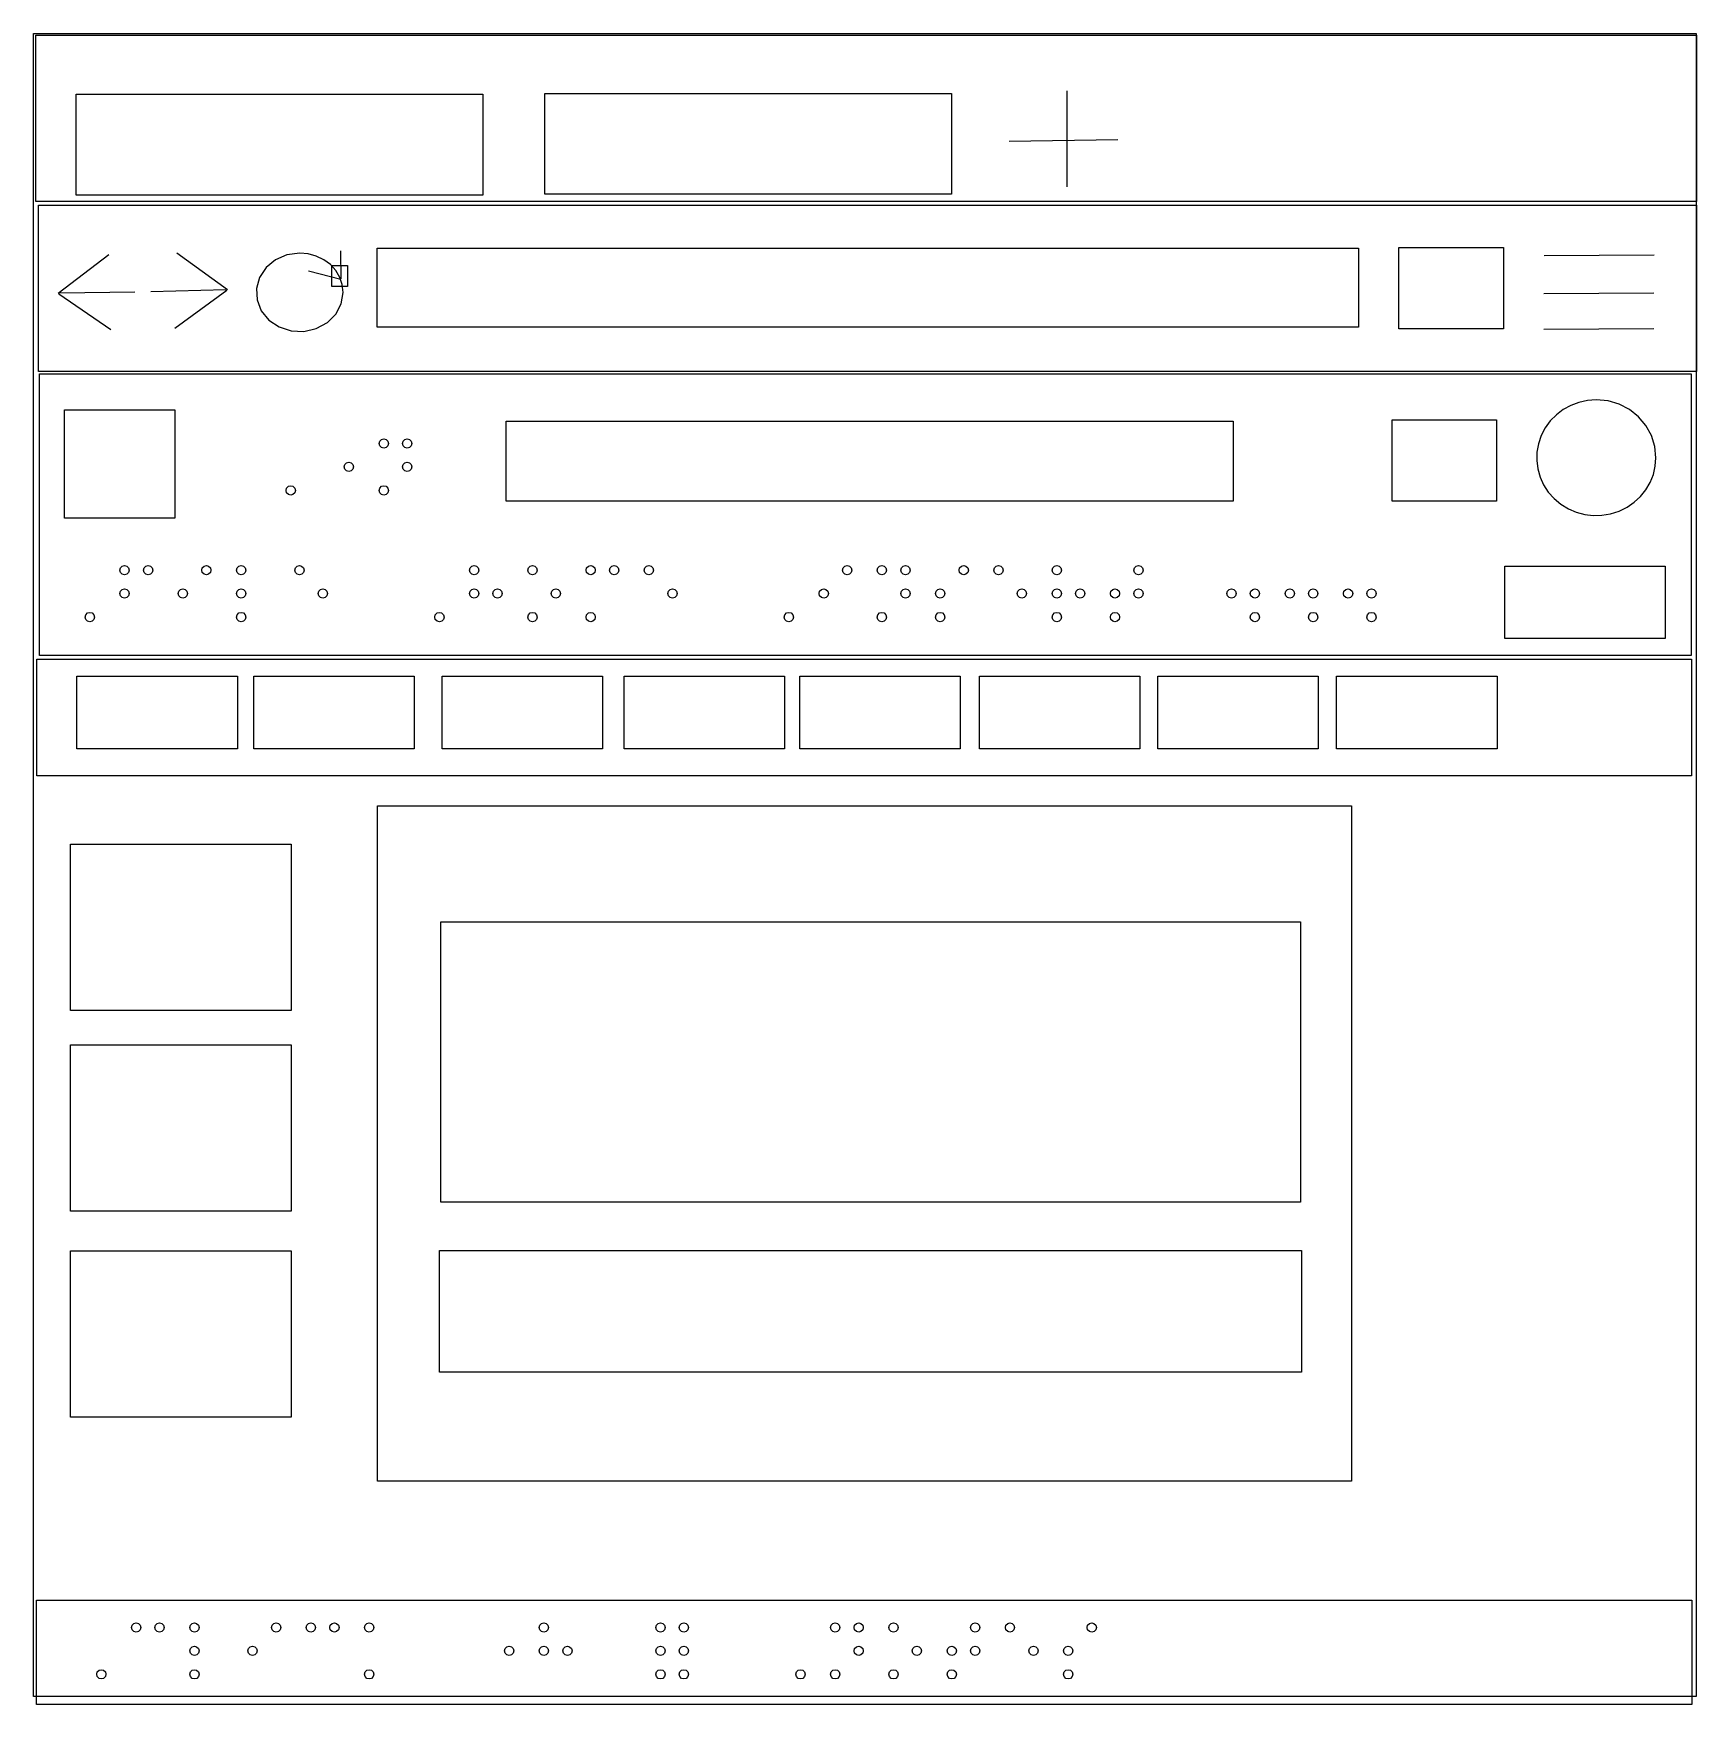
# Model space of a CAD drawing. Extents: x 16 to 241, y 13 to 239.
import ezdxf

# ---------------------------------------------------------------- set-up
doc = ezdxf.new("R2010")
doc.units = 0

msp = doc.modelspace()

# ---------------------------------------------------------------- linework, layer by layer
at = {"layer": 'Layer 1'}
for p, q in [((15.622904, 239.051199), (240.622904, 239.051199)), ((15.622904, 14.051199), (15.622904, 239.051199)), ((15.938021, 238.796502), (240.662131, 238.796502)), ((15.938021, 216.316411), (15.938021, 238.796502)), ((240.622904, 239.051199), (240.622904, 14.051199)), ((240.662131, 238.796502), (240.662131, 216.316411)), ((21.394562, 230.830282), (76.421986, 230.830282)), ((21.394562, 217.18208), (21.394562, 230.830282)), ((76.421986, 230.830282), (76.421986, 217.18208)), ((84.816246, 230.927874), (139.84367, 230.927874)), ((84.816246, 217.279672), (84.816246, 230.927874)), ((139.84367, 230.927874), (139.84367, 217.279672)), ((155.47815, 218.291739), (155.47815, 231.268656)), ((147.64303, 224.452398), (162.33388, 224.697246)), ((76.421986, 217.18208), (21.394562, 217.18208)), ((139.84367, 217.279672), (84.816246, 217.279672)), ((240.662131, 216.316411), (15.938021, 216.316411)), ((16.315874, 215.803894), (240.651204, 215.803894)), ((16.315874, 193.32303), (16.315874, 215.803894)), ((240.651204, 215.803894), (240.651204, 193.32303)), ((25.816397, 209.115187), (18.977631, 203.877905)), ((35.03375, 209.343984), (41.872516, 204.382913)), ((48.378059, 208.427519), (47.10932, 207.39525)), ((49.922377, 209.088294), (48.378059, 208.427519)), ((51.648441, 209.321102), (49.922377, 209.088294)), ((52.802209, 209.21828), (51.648441, 209.321102)), ((51.648441, 209.321102), (51.648441, 209.321102)), ((53.901119, 208.917495), (52.802209, 209.21828)), ((54.914292, 208.430269), (53.901119, 208.917495)), ((55.810848, 207.768121), (54.914292, 208.430269)), ((57.18871, 209.624085), (57.23199, 205.858437)), ((62.133102, 210.011616), (194.909742, 210.011616)), ((62.133102, 199.301016), (62.133102, 210.011616)), ((194.909742, 210.011616), (194.909742, 199.301016)), ((200.39163, 210.077591), (214.522338, 210.077591)), ((200.39163, 199.063286), (200.39163, 210.077591)), ((214.522338, 210.077591), (214.522338, 199.063286)), ((220.05244, 208.985337), (234.94191, 209.071907)), ((46.209994, 206.047961), (45.788248, 204.522489)), ((47.10932, 207.39525), (46.209994, 206.047961)), ((52.860378, 206.940519), (57.231993, 205.815154)), ((56.545967, 206.960562), (55.810848, 207.768121)), ((56.020058, 207.633053), (58.140941, 207.633053)), ((56.020058, 204.819637), (56.020058, 207.633053)), ((57.086888, 206.047961), (56.545967, 206.960562)), ((57.42082, 205.058134), (57.086888, 206.047961)), ((58.140941, 207.633053), (58.140941, 204.819637)), ((26.076097, 198.943606), (19.064198, 203.791339)), ((29.322347, 204.051038), (19.194048, 203.921189)), ((31.5278, 204.138233), (41.656099, 204.417457)), ((34.77405, 199.161914), (41.785949, 204.292851)), ((45.788248, 204.522489), (45.875017, 202.984485)), ((58.140941, 204.819637), (56.020058, 204.819637)), ((57.276509, 202.464167), (57.534973, 204.018894)), ((57.534973, 204.018894), (57.42082, 205.058134)), ((219.99188, 203.855555), (234.88135, 203.942125)), ((45.875017, 202.984485), (46.448284, 201.533645)), ((46.448284, 201.533645), (47.486034, 200.269667)), ((56.542914, 201.073145), (57.276509, 202.464167)), ((47.486034, 200.269667), (48.889308, 199.334929)), ((48.889308, 199.334929), (50.500036, 198.818567)), ((52.207534, 198.740411), (53.901119, 199.120293)), ((53.901119, 199.120293), (55.396885, 199.930348)), ((55.396885, 199.930348), (56.542914, 201.073145)), ((194.909742, 199.301016), (62.133102, 199.301016)), ((214.522338, 199.063286), (200.39163, 199.063286)), ((219.98212, 199.053988), (234.87159, 199.140558)), ((50.500036, 198.818567), (52.207534, 198.740411)), ((240.651204, 193.32303), (16.315874, 193.32303)), ((16.42671, 193.01104), (239.9286, 193.01104)), ((16.42671, 154.858692), (16.42671, 193.01104)), ((239.9286, 193.01104), (239.9286, 154.858692)), ((19.832645, 188.136032), (34.768341, 188.136032)), ((19.832645, 173.445184), (19.832645, 188.136032)), ((34.768341, 188.136032), (34.768341, 173.445184)), ((222.612231, 188.15453), (221.687213, 187.456065)), ((223.631707, 188.715917), (222.612231, 188.15453)), ((224.729559, 189.129808), (223.631707, 188.715917)), ((225.889707, 189.385783), (224.729559, 189.129808)), ((227.09607, 189.473423), (225.889707, 189.385783)), ((228.677937, 189.321662), (227.09607, 189.473423)), ((227.09607, 189.473423), (227.09607, 189.473423)), ((230.184592, 188.877716), (228.677937, 189.321662)), ((231.573697, 188.158589), (230.184592, 188.877716)), ((232.802914, 187.181285), (231.573697, 188.158589)), ((79.59346, 186.590942), (177.980431, 186.590942)), ((79.59346, 175.746515), (79.59346, 186.590942)), ((177.980431, 186.590942), (177.980431, 175.746515)), ((199.47838, 186.757164), (213.609088, 186.757164)), ((199.47838, 175.742859), (199.47838, 186.757164)), ((213.609088, 186.757164), (213.609088, 175.742859)), ((220.184876, 185.68958), (219.639718, 184.642397)), ((220.872735, 186.630942), (220.184876, 185.68958)), ((221.687213, 187.456065), (220.872735, 186.630942)), ((233.810795, 185.989359), (232.802914, 187.181285)), ((234.552422, 184.642397), (233.810795, 185.989359)), ((62.393998, 183.57488), (62.476108, 183.89238)), ((62.393998, 183.57488), (62.476108, 183.89238)), ((62.476108, 183.262854), (62.393998, 183.57488)), ((62.476108, 183.262854), (62.393998, 183.57488)), ((62.476108, 183.89238), (62.711496, 184.122293)), ((62.476108, 183.89238), (62.711496, 184.122293)), ((62.711496, 183.027466), (62.476108, 183.262854)), ((62.711496, 183.027466), (62.476108, 183.262854)), ((62.711496, 184.122293), (63.023521, 184.204403)), ((62.711496, 184.122293), (63.023521, 184.204403)), ((63.023521, 184.204403), (63.330073, 184.122293)), ((63.023521, 184.204403), (63.023521, 184.204403)), ((63.023521, 184.204403), (63.330073, 184.122293)), ((63.023521, 184.204403), (63.023521, 184.204403)), ((63.330073, 184.122293), (63.565461, 183.89238)), ((63.330073, 184.122293), (63.565461, 183.89238)), ((63.565461, 183.262854), (63.335547, 183.027466)), ((63.565461, 183.262854), (63.335547, 183.027466)), ((63.565461, 183.89238), (63.653051, 183.57488)), ((63.565461, 183.89238), (63.653051, 183.57488)), ((63.653051, 183.57488), (63.565461, 183.262854)), ((63.653051, 183.57488), (63.565461, 183.262854)), ((65.568998, 183.57488), (65.651108, 183.89238)), ((65.568998, 183.57488), (65.651108, 183.89238)), ((65.651108, 183.262854), (65.568998, 183.57488)), ((65.651108, 183.262854), (65.568998, 183.57488)), ((65.651108, 183.89238), (65.886495, 184.122293)), ((65.651108, 183.89238), (65.886495, 184.122293)), ((65.886495, 183.027466), (65.651108, 183.262854)), ((65.886495, 183.027466), (65.651108, 183.262854)), ((65.886495, 184.122293), (66.198521, 184.204403)), ((65.886495, 184.122293), (66.198521, 184.204403)), ((66.198521, 184.204403), (66.505073, 184.122293)), ((66.198521, 184.204403), (66.198521, 184.204403)), ((66.198521, 184.204403), (66.505073, 184.122293)), ((66.198521, 184.204403), (66.198521, 184.204403)), ((66.505073, 184.122293), (66.740461, 183.89238)), ((66.505073, 184.122293), (66.740461, 183.89238)), ((66.740461, 183.262854), (66.510547, 183.027466)), ((66.740461, 183.262854), (66.510547, 183.027466)), ((66.740461, 183.89238), (66.828051, 183.57488)), ((66.740461, 183.89238), (66.828051, 183.57488)), ((66.828051, 183.57488), (66.740461, 183.262854)), ((66.828051, 183.57488), (66.740461, 183.262854)), ((219.261566, 183.528138), (219.061486, 182.390861)), ((219.639718, 184.642397), (219.261566, 183.528138)), ((235.010258, 183.181452), (234.552422, 184.642397)), ((235.166767, 181.647575), (235.010258, 183.181452)), ((57.768352, 180.717381), (58.00374, 180.947294)), ((57.768352, 180.717381), (58.00374, 180.947294)), ((58.00374, 180.947294), (58.315766, 181.029404)), ((58.00374, 180.947294), (58.315766, 181.029404)), ((58.315766, 181.029404), (58.622318, 180.947294)), ((58.315766, 181.029404), (58.315766, 181.029404)), ((58.315766, 181.029404), (58.622318, 180.947294)), ((58.315766, 181.029404), (58.315766, 181.029404)), ((58.622318, 180.947294), (58.857706, 180.717381)), ((58.622318, 180.947294), (58.857706, 180.717381)), ((63.023521, 182.945356), (62.711496, 183.027466)), ((63.023521, 182.945356), (62.711496, 183.027466)), ((63.335547, 183.027466), (63.023521, 182.945356)), ((63.335547, 183.027466), (63.023521, 182.945356)), ((65.651108, 180.717381), (65.886495, 180.947294)), ((65.651108, 180.717381), (65.886495, 180.947294)), ((66.198521, 182.945356), (65.886495, 183.027466)), ((66.198521, 182.945356), (65.886495, 183.027466)), ((65.886495, 180.947294), (66.198521, 181.029404)), ((65.886495, 180.947294), (66.198521, 181.029404)), ((66.510547, 183.027466), (66.198521, 182.945356)), ((66.510547, 183.027466), (66.198521, 182.945356)), ((66.198521, 181.029404), (66.505073, 180.947294)), ((66.198521, 181.029404), (66.198521, 181.029404)), ((66.198521, 181.029404), (66.505073, 180.947294)), ((66.198521, 181.029404), (66.198521, 181.029404)), ((66.505073, 180.947294), (66.740461, 180.717381)), ((66.505073, 180.947294), (66.740461, 180.717381)), ((219.061486, 182.390861), (219.035704, 181.24896)), ((219.035704, 181.24896), (219.180449, 180.120828)), ((235.076384, 180.477811), (235.166767, 181.647575)), ((57.686242, 180.399881), (57.768352, 180.717381)), ((57.686242, 180.399881), (57.768352, 180.717381)), ((57.768352, 180.087855), (57.686242, 180.399881)), ((57.768352, 180.087855), (57.686242, 180.399881)), ((58.00374, 179.852467), (57.768352, 180.087855)), ((58.00374, 179.852467), (57.768352, 180.087855)), ((58.315766, 179.770357), (58.00374, 179.852467)), ((58.315766, 179.770357), (58.00374, 179.852467)), ((58.627792, 179.852467), (58.315766, 179.770357)), ((58.627792, 179.852467), (58.315766, 179.770357)), ((58.857706, 180.087855), (58.627792, 179.852467)), ((58.857706, 180.087855), (58.627792, 179.852467)), ((58.857706, 180.717381), (58.945296, 180.399881)), ((58.857706, 180.717381), (58.945296, 180.399881)), ((58.945296, 180.399881), (58.857706, 180.087855)), ((58.945296, 180.399881), (58.857706, 180.087855)), ((65.568998, 180.399881), (65.651108, 180.717381)), ((65.568998, 180.399881), (65.651108, 180.717381)), ((65.651108, 180.087855), (65.568998, 180.399881)), ((65.651108, 180.087855), (65.568998, 180.399881)), ((65.886495, 179.852467), (65.651108, 180.087855)), ((65.886495, 179.852467), (65.651108, 180.087855)), ((66.198521, 179.770357), (65.886495, 179.852467)), ((66.198521, 179.770357), (65.886495, 179.852467)), ((66.510547, 179.852467), (66.198521, 179.770357)), ((66.510547, 179.852467), (66.198521, 179.770357)), ((66.740461, 180.087855), (66.510547, 179.852467)), ((66.740461, 180.087855), (66.510547, 179.852467)), ((66.740461, 180.717381), (66.828051, 180.399881)), ((66.740461, 180.717381), (66.828051, 180.399881)), ((66.828051, 180.399881), (66.740461, 180.087855)), ((66.828051, 180.399881), (66.740461, 180.087855)), ((219.180449, 180.120828), (219.491947, 179.024859)), ((219.491947, 179.024859), (219.966424, 177.979446)), ((234.385561, 178.288314), (234.812401, 179.352859)), ((234.812401, 179.352859), (235.076384, 180.477811)), ((49.803487, 177.22488), (49.885597, 177.54238)), ((49.803487, 177.22488), (49.885597, 177.54238)), ((49.885597, 176.912854), (49.803487, 177.22488)), ((49.885597, 176.912854), (49.803487, 177.22488)), ((49.885597, 177.54238), (50.120985, 177.772294)), ((49.885597, 177.54238), (50.120985, 177.772294)), ((50.120985, 176.677466), (49.885597, 176.912854)), ((50.120985, 176.677466), (49.885597, 176.912854)), ((50.120985, 177.772294), (50.433011, 177.854404)), ((50.120985, 177.772294), (50.433011, 177.854404)), ((50.433011, 176.595356), (50.120985, 176.677466)), ((50.433011, 176.595356), (50.120985, 176.677466)), ((50.433011, 177.854404), (50.739563, 177.772294)), ((50.433011, 177.854404), (50.433011, 177.854404)), ((50.433011, 177.854404), (50.739563, 177.772294)), ((50.433011, 177.854404), (50.433011, 177.854404)), ((50.745037, 176.677466), (50.433011, 176.595356)), ((50.745037, 176.677466), (50.433011, 176.595356)), ((50.739563, 177.772294), (50.97495, 177.54238)), ((50.739563, 177.772294), (50.97495, 177.54238)), ((50.97495, 176.912854), (50.745037, 176.677466)), ((50.97495, 176.912854), (50.745037, 176.677466)), ((50.97495, 177.54238), (51.06254, 177.22488)), ((50.97495, 177.54238), (51.06254, 177.22488)), ((51.06254, 177.22488), (50.97495, 176.912854)), ((51.06254, 177.22488), (50.97495, 176.912854)), ((62.393998, 177.22488), (62.476108, 177.54238)), ((62.393998, 177.22488), (62.476108, 177.54238)), ((62.476108, 176.912854), (62.393998, 177.22488)), ((62.476108, 176.912854), (62.393998, 177.22488)), ((62.476108, 177.54238), (62.711496, 177.772294)), ((62.476108, 177.54238), (62.711496, 177.772294)), ((62.711496, 176.677466), (62.476108, 176.912854)), ((62.711496, 176.677466), (62.476108, 176.912854)), ((62.711496, 177.772294), (63.023521, 177.854404)), ((62.711496, 177.772294), (63.023521, 177.854404)), ((63.023521, 176.595356), (62.711496, 176.677466)), ((63.023521, 176.595356), (62.711496, 176.677466)), ((63.023521, 177.854404), (63.330073, 177.772294)), ((63.023521, 177.854404), (63.023521, 177.854404)), ((63.023521, 177.854404), (63.330073, 177.772294)), ((63.023521, 177.854404), (63.023521, 177.854404)), ((63.335547, 176.677466), (63.023521, 176.595356)), ((63.335547, 176.677466), (63.023521, 176.595356)), ((63.330073, 177.772294), (63.565461, 177.54238)), ((63.330073, 177.772294), (63.565461, 177.54238)), ((63.565461, 176.912854), (63.335547, 176.677466)), ((63.565461, 176.912854), (63.335547, 176.677466)), ((63.565461, 177.54238), (63.653051, 177.22488)), ((63.565461, 177.54238), (63.653051, 177.22488)), ((63.653051, 177.22488), (63.565461, 176.912854)), ((63.653051, 177.22488), (63.565461, 176.912854)), ((219.966424, 177.979446), (220.600108, 177.002984)), ((220.600108, 177.002984), (221.389226, 176.113865)), ((232.235353, 175.613043), (233.086292, 176.402812)), ((233.086292, 176.402812), (233.806609, 177.299767)), ((233.806609, 177.299767), (234.385561, 178.288314)), ((177.980431, 175.746515), (79.59346, 175.746515)), ((213.609088, 175.742859), (199.47838, 175.742859)), ((221.389226, 176.113865), (222.306163, 175.348688)), ((222.306163, 175.348688), (223.313176, 174.734229)), ((223.313176, 174.734229), (224.391297, 174.274146)), ((224.391297, 174.274146), (225.521555, 173.972098)), ((229.03547, 174.050754), (230.184592, 174.417434)), ((230.184592, 174.417434), (231.264538, 174.946053)), ((231.264538, 174.946053), (232.235353, 175.613043)), ((34.768341, 173.445184), (19.832645, 173.445184)), ((225.521555, 173.972098), (226.684983, 173.831745)), ((226.684983, 173.831745), (227.862611, 173.856744)), ((227.862611, 173.856744), (229.03547, 174.050754)), ((27.333174, 166.435559), (27.415284, 166.753059)), ((27.333174, 166.435559), (27.415284, 166.753059)), ((27.415284, 166.123533), (27.333174, 166.435559)), ((27.415284, 166.123533), (27.333174, 166.435559)), ((27.415284, 166.753059), (27.650672, 166.982973)), ((27.415284, 166.753059), (27.650672, 166.982973)), ((27.650672, 165.888145), (27.415284, 166.123533)), ((27.650672, 165.888145), (27.415284, 166.123533)), ((27.650672, 166.982973), (27.962698, 167.065083)), ((27.650672, 166.982973), (27.962698, 167.065083)), ((27.962698, 165.806035), (27.650672, 165.888145)), ((27.962698, 165.806035), (27.650672, 165.888145)), ((27.962698, 167.065083), (28.26925, 166.982973)), ((27.962698, 167.065083), (27.962698, 167.065083)), ((27.962698, 167.065083), (28.26925, 166.982973)), ((27.962698, 167.065083), (27.962698, 167.065083)), ((28.274724, 165.888145), (27.962698, 165.806035)), ((28.274724, 165.888145), (27.962698, 165.806035)), ((28.26925, 166.982973), (28.504638, 166.753059)), ((28.26925, 166.982973), (28.504638, 166.753059)), ((28.504638, 166.123533), (28.274724, 165.888145)), ((28.504638, 166.123533), (28.274724, 165.888145)), ((28.504638, 166.753059), (28.592228, 166.435559)), ((28.504638, 166.753059), (28.592228, 166.435559)), ((28.592228, 166.435559), (28.504638, 166.123533)), ((28.592228, 166.435559), (28.504638, 166.123533)), ((30.508174, 166.435559), (30.590284, 166.753059)), ((30.508174, 166.435559), (30.590284, 166.753059)), ((30.590284, 166.123533), (30.508174, 166.435559)), ((30.590284, 166.123533), (30.508174, 166.435559)), ((30.590284, 166.753059), (30.825672, 166.982973)), ((30.590284, 166.753059), (30.825672, 166.982973)), ((30.825672, 165.888145), (30.590284, 166.123533)), ((30.825672, 165.888145), (30.590284, 166.123533)), ((30.825672, 166.982973), (31.137698, 167.065083)), ((30.825672, 166.982973), (31.137698, 167.065083)), ((31.137698, 165.806035), (30.825672, 165.888145)), ((31.137698, 165.806035), (30.825672, 165.888145)), ((31.137698, 167.065083), (31.44425, 166.982973)), ((31.137698, 167.065083), (31.137698, 167.065083)), ((31.137698, 167.065083), (31.44425, 166.982973)), ((31.137698, 167.065083), (31.137698, 167.065083)), ((31.449724, 165.888145), (31.137698, 165.806035)), ((31.449724, 165.888145), (31.137698, 165.806035)), ((31.44425, 166.982973), (31.679638, 166.753059)), ((31.44425, 166.982973), (31.679638, 166.753059)), ((31.679638, 166.123533), (31.449724, 165.888145)), ((31.679638, 166.123533), (31.449724, 165.888145)), ((31.679638, 166.753059), (31.767228, 166.435559)), ((31.679638, 166.753059), (31.767228, 166.435559)), ((31.767228, 166.435559), (31.679638, 166.123533)), ((31.767228, 166.435559), (31.679638, 166.123533)), ((38.390929, 166.435559), (38.473039, 166.753059)), ((38.390929, 166.435559), (38.473039, 166.753059)), ((38.473039, 166.123533), (38.390929, 166.435559)), ((38.473039, 166.123533), (38.390929, 166.435559)), ((38.473039, 166.753059), (38.708427, 166.982973)), ((38.473039, 166.753059), (38.708427, 166.982973)), ((38.708427, 165.888145), (38.473039, 166.123533)), ((38.708427, 165.888145), (38.473039, 166.123533)), ((38.708427, 166.982973), (39.020453, 167.065083)), ((38.708427, 166.982973), (39.020453, 167.065083)), ((39.020453, 165.806035), (38.708427, 165.888145)), ((39.020453, 165.806035), (38.708427, 165.888145)), ((39.020453, 167.065083), (39.327005, 166.982973)), ((39.020453, 167.065083), (39.020453, 167.065083)), ((39.020453, 167.065083), (39.327005, 166.982973)), ((39.020453, 167.065083), (39.020453, 167.065083)), ((39.332479, 165.888145), (39.020453, 165.806035)), ((39.332479, 165.888145), (39.020453, 165.806035)), ((39.327005, 166.982973), (39.562393, 166.753059)), ((39.327005, 166.982973), (39.562393, 166.753059)), ((39.562393, 166.123533), (39.332479, 165.888145)), ((39.562393, 166.123533), (39.332479, 165.888145)), ((39.562393, 166.753059), (39.649983, 166.435559)), ((39.562393, 166.753059), (39.649983, 166.435559)), ((39.649983, 166.435559), (39.562393, 166.123533)), ((39.649983, 166.435559), (39.562393, 166.123533)), ((43.098685, 166.435559), (43.180795, 166.753059)), ((43.098685, 166.435559), (43.180795, 166.753059)), ((43.180795, 166.123533), (43.098685, 166.435559)), ((43.180795, 166.123533), (43.098685, 166.435559)), ((43.180795, 166.753059), (43.416183, 166.982973)), ((43.180795, 166.753059), (43.416183, 166.982973)), ((43.416183, 165.888145), (43.180795, 166.123533)), ((43.416183, 165.888145), (43.180795, 166.123533)), ((43.416183, 166.982973), (43.728209, 167.065083)), ((43.416183, 166.982973), (43.728209, 167.065083)), ((43.728209, 165.806035), (43.416183, 165.888145)), ((43.728209, 165.806035), (43.416183, 165.888145)), ((43.728209, 167.065083), (44.03476, 166.982973)), ((43.728209, 167.065083), (43.728209, 167.065083)), ((43.728209, 167.065083), (44.03476, 166.982973)), ((43.728209, 167.065083), (43.728209, 167.065083)), ((44.040234, 165.888145), (43.728209, 165.806035)), ((44.040234, 165.888145), (43.728209, 165.806035)), ((44.03476, 166.982973), (44.270148, 166.753059)), ((44.03476, 166.982973), (44.270148, 166.753059)), ((44.270148, 166.123533), (44.040234, 165.888145)), ((44.270148, 166.123533), (44.040234, 165.888145)), ((44.270148, 166.753059), (44.357738, 166.435559)), ((44.270148, 166.753059), (44.357738, 166.435559)), ((44.357738, 166.435559), (44.270148, 166.123533)), ((44.357738, 166.435559), (44.270148, 166.123533)), ((50.98144, 166.435559), (51.06355, 166.753059)), ((50.98144, 166.435559), (51.06355, 166.753059)), ((51.06355, 166.123533), (50.98144, 166.435559)), ((51.06355, 166.123533), (50.98144, 166.435559)), ((51.06355, 166.753059), (51.298938, 166.982973)), ((51.06355, 166.753059), (51.298938, 166.982973)), ((51.298938, 165.888145), (51.06355, 166.123533)), ((51.298938, 165.888145), (51.06355, 166.123533)), ((51.298938, 166.982973), (51.610964, 167.065083)), ((51.298938, 166.982973), (51.610964, 167.065083)), ((51.610964, 165.806035), (51.298938, 165.888145)), ((51.610964, 165.806035), (51.298938, 165.888145)), ((51.610964, 167.065083), (51.917516, 166.982973)), ((51.610964, 167.065083), (51.610964, 167.065083)), ((51.610964, 167.065083), (51.917516, 166.982973)), ((51.610964, 167.065083), (51.610964, 167.065083)), ((51.92299, 165.888145), (51.610964, 165.806035)), ((51.92299, 165.888145), (51.610964, 165.806035)), ((51.917516, 166.982973), (52.152903, 166.753059)), ((51.917516, 166.982973), (52.152903, 166.753059)), ((52.152903, 166.123533), (51.92299, 165.888145)), ((52.152903, 166.123533), (51.92299, 165.888145)), ((52.152903, 166.753059), (52.240493, 166.435559)), ((52.152903, 166.753059), (52.240493, 166.435559)), ((52.240493, 166.435559), (52.152903, 166.123533)), ((52.240493, 166.435559), (52.152903, 166.123533)), ((74.629706, 166.435559), (74.711816, 166.753059)), ((74.629706, 166.435559), (74.711816, 166.753059)), ((74.711816, 166.123533), (74.629706, 166.435559)), ((74.711816, 166.123533), (74.629706, 166.435559)), ((74.711816, 166.753059), (74.947204, 166.982973)), ((74.711816, 166.753059), (74.947204, 166.982973)), ((74.947204, 165.888145), (74.711816, 166.123533)), ((74.947204, 165.888145), (74.711816, 166.123533)), ((74.947204, 166.982973), (75.25923, 167.065083)), ((74.947204, 166.982973), (75.25923, 167.065083)), ((75.25923, 165.806035), (74.947204, 165.888145)), ((75.25923, 165.806035), (74.947204, 165.888145)), ((75.25923, 167.065083), (75.565781, 166.982973)), ((75.25923, 167.065083), (75.25923, 167.065083)), ((75.25923, 167.065083), (75.565781, 166.982973)), ((75.25923, 167.065083), (75.25923, 167.065083)), ((75.571255, 165.888145), (75.25923, 165.806035)), ((75.571255, 165.888145), (75.25923, 165.806035)), ((75.565781, 166.982973), (75.801169, 166.753059)), ((75.565781, 166.982973), (75.801169, 166.753059)), ((75.801169, 166.123533), (75.571255, 165.888145)), ((75.801169, 166.123533), (75.571255, 165.888145)), ((75.801169, 166.753059), (75.888759, 166.435559)), ((75.801169, 166.753059), (75.888759, 166.435559)), ((75.888759, 166.435559), (75.801169, 166.123533)), ((75.888759, 166.435559), (75.801169, 166.123533)), ((82.512461, 166.435559), (82.594571, 166.753059)), ((82.512461, 166.435559), (82.594571, 166.753059)), ((82.594571, 166.123533), (82.512461, 166.435559)), ((82.594571, 166.123533), (82.512461, 166.435559)), ((82.594571, 166.753059), (82.829959, 166.982973)), ((82.594571, 166.753059), (82.829959, 166.982973)), ((82.829959, 165.888145), (82.594571, 166.123533)), ((82.829959, 165.888145), (82.594571, 166.123533)), ((82.829959, 166.982973), (83.141985, 167.065083)), ((82.829959, 166.982973), (83.141985, 167.065083)), ((83.141985, 165.806035), (82.829959, 165.888145)), ((83.141985, 165.806035), (82.829959, 165.888145)), ((83.141985, 167.065083), (83.448537, 166.982973)), ((83.141985, 167.065083), (83.141985, 167.065083)), ((83.141985, 167.065083), (83.448537, 166.982973)), ((83.141985, 167.065083), (83.141985, 167.065083)), ((83.454011, 165.888145), (83.141985, 165.806035)), ((83.454011, 165.888145), (83.141985, 165.806035)), ((83.448537, 166.982973), (83.683925, 166.753059)), ((83.448537, 166.982973), (83.683925, 166.753059)), ((83.683925, 166.123533), (83.454011, 165.888145)), ((83.683925, 166.123533), (83.454011, 165.888145)), ((83.683925, 166.753059), (83.771515, 166.435559)), ((83.683925, 166.753059), (83.771515, 166.435559)), ((83.771515, 166.435559), (83.683925, 166.123533)), ((83.771515, 166.435559), (83.683925, 166.123533)), ((90.395213, 166.435559), (90.477323, 166.753059)), ((90.395213, 166.435559), (90.477323, 166.753059)), ((90.477323, 166.123533), (90.395213, 166.435559)), ((90.477323, 166.123533), (90.395213, 166.435559)), ((90.477323, 166.753059), (90.712711, 166.982973)), ((90.477323, 166.753059), (90.712711, 166.982973)), ((90.712711, 165.888145), (90.477323, 166.123533)), ((90.712711, 165.888145), (90.477323, 166.123533)), ((90.712711, 166.982973), (91.024736, 167.065083)), ((90.712711, 166.982973), (91.024736, 167.065083)), ((91.024736, 165.806035), (90.712711, 165.888145)), ((91.024736, 165.806035), (90.712711, 165.888145)), ((91.024736, 167.065083), (91.331288, 166.982973)), ((91.024736, 167.065083), (91.024736, 167.065083)), ((91.024736, 167.065083), (91.331288, 166.982973)), ((91.024736, 167.065083), (91.024736, 167.065083)), ((91.336762, 165.888145), (91.024736, 165.806035)), ((91.336762, 165.888145), (91.024736, 165.806035)), ((91.331288, 166.982973), (91.566676, 166.753059)), ((91.331288, 166.982973), (91.566676, 166.753059)), ((91.566676, 166.123533), (91.336762, 165.888145)), ((91.566676, 166.123533), (91.336762, 165.888145)), ((91.566676, 166.753059), (91.654266, 166.435559)), ((91.566676, 166.753059), (91.654266, 166.435559)), ((91.654266, 166.435559), (91.566676, 166.123533)), ((91.654266, 166.435559), (91.566676, 166.123533)), ((93.570213, 166.435559), (93.652323, 166.753059)), ((93.570213, 166.435559), (93.652323, 166.753059)), ((93.652323, 166.123533), (93.570213, 166.435559)), ((93.652323, 166.123533), (93.570213, 166.435559)), ((93.652323, 166.753059), (93.88771, 166.982973)), ((93.652323, 166.753059), (93.88771, 166.982973)), ((93.88771, 165.888145), (93.652323, 166.123533)), ((93.88771, 165.888145), (93.652323, 166.123533)), ((93.88771, 166.982973), (94.199736, 167.065083)), ((93.88771, 166.982973), (94.199736, 167.065083)), ((94.199736, 165.806035), (93.88771, 165.888145)), ((94.199736, 165.806035), (93.88771, 165.888145)), ((94.199736, 167.065083), (94.506288, 166.982973)), ((94.199736, 167.065083), (94.199736, 167.065083)), ((94.199736, 167.065083), (94.506288, 166.982973)), ((94.199736, 167.065083), (94.199736, 167.065083)), ((94.511762, 165.888145), (94.199736, 165.806035)), ((94.511762, 165.888145), (94.199736, 165.806035)), ((94.506288, 166.982973), (94.741676, 166.753059)), ((94.506288, 166.982973), (94.741676, 166.753059)), ((94.741676, 166.123533), (94.511762, 165.888145)), ((94.741676, 166.123533), (94.511762, 165.888145)), ((94.741676, 166.753059), (94.829266, 166.435559)), ((94.741676, 166.753059), (94.829266, 166.435559)), ((94.829266, 166.435559), (94.741676, 166.123533)), ((94.829266, 166.435559), (94.741676, 166.123533)), ((98.277972, 166.435559), (98.360082, 166.753059)), ((98.277972, 166.435559), (98.360082, 166.753059)), ((98.360082, 166.123533), (98.277972, 166.435559)), ((98.360082, 166.123533), (98.277972, 166.435559)), ((98.360082, 166.753059), (98.59547, 166.982973)), ((98.360082, 166.753059), (98.59547, 166.982973)), ((98.59547, 165.888145), (98.360082, 166.123533)), ((98.59547, 165.888145), (98.360082, 166.123533)), ((98.59547, 166.982973), (98.907495, 167.065083)), ((98.59547, 166.982973), (98.907495, 167.065083)), ((98.907495, 165.806035), (98.59547, 165.888145)), ((98.907495, 165.806035), (98.59547, 165.888145)), ((98.907495, 167.065083), (99.214047, 166.982973)), ((98.907495, 167.065083), (98.907495, 167.065083)), ((98.907495, 167.065083), (99.214047, 166.982973)), ((98.907495, 167.065083), (98.907495, 167.065083)), ((99.219521, 165.888145), (98.907495, 165.806035)), ((99.219521, 165.888145), (98.907495, 165.806035)), ((99.214047, 166.982973), (99.449435, 166.753059)), ((99.214047, 166.982973), (99.449435, 166.753059)), ((99.449435, 166.123533), (99.219521, 165.888145)), ((99.449435, 166.123533), (99.219521, 165.888145)), ((99.449435, 166.753059), (99.537025, 166.435559)), ((99.449435, 166.753059), (99.537025, 166.435559)), ((99.537025, 166.435559), (99.449435, 166.123533)), ((99.537025, 166.435559), (99.449435, 166.123533)), ((125.10124, 166.435559), (125.18334, 166.753059)), ((125.10124, 166.435559), (125.18334, 166.753059)), ((125.18334, 166.123533), (125.10124, 166.435559)), ((125.18334, 166.123533), (125.10124, 166.435559)), ((125.18334, 166.753059), (125.41873, 166.982973)), ((125.18334, 166.753059), (125.41873, 166.982973)), ((125.41873, 165.888145), (125.18334, 166.123533)), ((125.41873, 165.888145), (125.18334, 166.123533)), ((125.41873, 166.982973), (125.73076, 167.065083)), ((125.41873, 166.982973), (125.73076, 167.065083)), ((125.73076, 165.806035), (125.41873, 165.888145)), ((125.73076, 165.806035), (125.41873, 165.888145)), ((125.73076, 167.065083), (126.03731, 166.982973)), ((125.73076, 167.065083), (125.73076, 167.065083)), ((125.73076, 167.065083), (126.03731, 166.982973)), ((125.73076, 167.065083), (125.73076, 167.065083)), ((126.04278, 165.888145), (125.73076, 165.806035)), ((126.04278, 165.888145), (125.73076, 165.806035)), ((126.03731, 166.982973), (126.2727, 166.753059)), ((126.03731, 166.982973), (126.2727, 166.753059)), ((126.2727, 166.123533), (126.04278, 165.888145)), ((126.2727, 166.123533), (126.04278, 165.888145)), ((126.2727, 166.753059), (126.3603, 166.435559)), ((126.2727, 166.753059), (126.3603, 166.435559)), ((126.3603, 166.435559), (126.2727, 166.123533)), ((126.3603, 166.435559), (126.2727, 166.123533)), ((129.809, 166.435559), (129.8911, 166.753059)), ((129.809, 166.435559), (129.8911, 166.753059)), ((129.8911, 166.123533), (129.809, 166.435559)), ((129.8911, 166.123533), (129.809, 166.435559)), ((129.8911, 166.753059), (130.12649, 166.982973)), ((129.8911, 166.753059), (130.12649, 166.982973)), ((130.12649, 165.888145), (129.8911, 166.123533)), ((130.12649, 165.888145), (129.8911, 166.123533)), ((130.12649, 166.982973), (130.43852, 167.065083)), ((130.12649, 166.982973), (130.43852, 167.065083)), ((130.43852, 165.806035), (130.12649, 165.888145)), ((130.43852, 165.806035), (130.12649, 165.888145)), ((130.43852, 167.065083), (130.74507, 166.982973)), ((130.43852, 167.065083), (130.43852, 167.065083)), ((130.43852, 167.065083), (130.74507, 166.982973)), ((130.43852, 167.065083), (130.43852, 167.065083)), ((130.75054, 165.888145), (130.43852, 165.806035)), ((130.75054, 165.888145), (130.43852, 165.806035)), ((130.74507, 166.982973), (130.98046, 166.753059)), ((130.74507, 166.982973), (130.98046, 166.753059)), ((130.98046, 166.123533), (130.75054, 165.888145)), ((130.98046, 166.123533), (130.75054, 165.888145)), ((130.98046, 166.753059), (131.06806, 166.435559)), ((130.98046, 166.753059), (131.06806, 166.435559)), ((131.06806, 166.435559), (130.98046, 166.123533)), ((131.06806, 166.435559), (130.98046, 166.123533)), ((132.984, 166.435559), (133.0661, 166.753059)), ((132.984, 166.435559), (133.0661, 166.753059)), ((133.0661, 166.123533), (132.984, 166.435559)), ((133.0661, 166.123533), (132.984, 166.435559)), ((133.0661, 166.753059), (133.30149, 166.982973)), ((133.0661, 166.753059), (133.30149, 166.982973)), ((133.30149, 165.888145), (133.0661, 166.123533)), ((133.30149, 165.888145), (133.0661, 166.123533)), ((133.30149, 166.982973), (133.61352, 167.065083)), ((133.30149, 166.982973), (133.61352, 167.065083)), ((133.61352, 165.806035), (133.30149, 165.888145)), ((133.61352, 165.806035), (133.30149, 165.888145)), ((133.61352, 167.065083), (133.92007, 166.982973)), ((133.61352, 167.065083), (133.61352, 167.065083)), ((133.61352, 167.065083), (133.92007, 166.982973)), ((133.61352, 167.065083), (133.61352, 167.065083)), ((133.92554, 165.888145), (133.61352, 165.806035)), ((133.92554, 165.888145), (133.61352, 165.806035)), ((133.92007, 166.982973), (134.15546, 166.753059)), ((133.92007, 166.982973), (134.15546, 166.753059)), ((134.15546, 166.123533), (133.92554, 165.888145)), ((134.15546, 166.123533), (133.92554, 165.888145)), ((134.15546, 166.753059), (134.24306, 166.435559)), ((134.15546, 166.753059), (134.24306, 166.435559)), ((134.24306, 166.435559), (134.15546, 166.123533)), ((134.24306, 166.435559), (134.15546, 166.123533)), ((140.86676, 166.435559), (140.94886, 166.753059)), ((140.86676, 166.435559), (140.94886, 166.753059)), ((140.94886, 166.123533), (140.86676, 166.435559)), ((140.94886, 166.123533), (140.86676, 166.435559)), ((140.94886, 166.753059), (141.18425, 166.982973)), ((140.94886, 166.753059), (141.18425, 166.982973)), ((141.18425, 165.888145), (140.94886, 166.123533)), ((141.18425, 165.888145), (140.94886, 166.123533)), ((141.18425, 166.982973), (141.49628, 167.065083)), ((141.18425, 166.982973), (141.49628, 167.065083)), ((141.49628, 165.806035), (141.18425, 165.888145)), ((141.49628, 165.806035), (141.18425, 165.888145)), ((141.49628, 167.065083), (141.80283, 166.982973)), ((141.49628, 167.065083), (141.49628, 167.065083)), ((141.49628, 167.065083), (141.80283, 166.982973)), ((141.49628, 167.065083), (141.49628, 167.065083)), ((141.8083, 165.888145), (141.49628, 165.806035)), ((141.8083, 165.888145), (141.49628, 165.806035)), ((141.80283, 166.982973), (142.03822, 166.753059)), ((141.80283, 166.982973), (142.03822, 166.753059)), ((142.03822, 166.123533), (141.8083, 165.888145)), ((142.03822, 166.123533), (141.8083, 165.888145)), ((142.03822, 166.753059), (142.12582, 166.435559)), ((142.03822, 166.753059), (142.12582, 166.435559)), ((142.12582, 166.435559), (142.03822, 166.123533)), ((142.12582, 166.435559), (142.03822, 166.123533)), ((145.57451, 166.435559), (145.65661, 166.753059)), ((145.57451, 166.435559), (145.65661, 166.753059)), ((145.65661, 166.123533), (145.57451, 166.435559)), ((145.65661, 166.123533), (145.57451, 166.435559)), ((145.65661, 166.753059), (145.892, 166.982973)), ((145.65661, 166.753059), (145.892, 166.982973)), ((145.892, 165.888145), (145.65661, 166.123533)), ((145.892, 165.888145), (145.65661, 166.123533)), ((145.892, 166.982973), (146.20403, 167.065083)), ((145.892, 166.982973), (146.20403, 167.065083)), ((146.20403, 165.806035), (145.892, 165.888145)), ((146.20403, 165.806035), (145.892, 165.888145)), ((146.20403, 167.065083), (146.51058, 166.982973)), ((146.20403, 167.065083), (146.20403, 167.065083)), ((146.20403, 167.065083), (146.51058, 166.982973)), ((146.20403, 167.065083), (146.20403, 167.065083)), ((146.51605, 165.888145), (146.20403, 165.806035)), ((146.51605, 165.888145), (146.20403, 165.806035)), ((146.51058, 166.982973), (146.74597, 166.753059)), ((146.51058, 166.982973), (146.74597, 166.753059)), ((146.74597, 166.123533), (146.51605, 165.888145)), ((146.74597, 166.123533), (146.51605, 165.888145)), ((146.74597, 166.753059), (146.83357, 166.435559)), ((146.74597, 166.753059), (146.83357, 166.435559)), ((146.83357, 166.435559), (146.74597, 166.123533)), ((146.83357, 166.435559), (146.74597, 166.123533)), ((153.45726, 166.435559), (153.53936, 166.753059)), ((153.45726, 166.435559), (153.53936, 166.753059)), ((153.53936, 166.123533), (153.45726, 166.435559)), ((153.53936, 166.123533), (153.45726, 166.435559)), ((153.53936, 166.753059), (153.77475, 166.982973)), ((153.53936, 166.753059), (153.77475, 166.982973)), ((153.77475, 165.888145), (153.53936, 166.123533)), ((153.77475, 165.888145), (153.53936, 166.123533)), ((153.77475, 166.982973), (154.08678, 167.065083)), ((153.77475, 166.982973), (154.08678, 167.065083)), ((154.08678, 165.806035), (153.77475, 165.888145)), ((154.08678, 165.806035), (153.77475, 165.888145)), ((154.08678, 167.065083), (154.39333, 166.982973)), ((154.08678, 167.065083), (154.08678, 167.065083)), ((154.08678, 167.065083), (154.39333, 166.982973)), ((154.08678, 167.065083), (154.08678, 167.065083)), ((154.3988, 165.888145), (154.08678, 165.806035)), ((154.3988, 165.888145), (154.08678, 165.806035)), ((154.39333, 166.982973), (154.62872, 166.753059)), ((154.39333, 166.982973), (154.62872, 166.753059)), ((154.62872, 166.123533), (154.3988, 165.888145)), ((154.62872, 166.123533), (154.3988, 165.888145)), ((154.62872, 166.753059), (154.71632, 166.435559)), ((154.62872, 166.753059), (154.71632, 166.435559)), ((154.71632, 166.435559), (154.62872, 166.123533)), ((154.71632, 166.435559), (154.62872, 166.123533)), ((164.51502, 166.435559), (164.59712, 166.753059)), ((164.51502, 166.435559), (164.59712, 166.753059)), ((164.59712, 166.123533), (164.51502, 166.435559)), ((164.59712, 166.123533), (164.51502, 166.435559)), ((164.59712, 166.753059), (164.8325, 166.982973)), ((164.59712, 166.753059), (164.8325, 166.982973)), ((164.8325, 165.888145), (164.59712, 166.123533)), ((164.8325, 165.888145), (164.59712, 166.123533)), ((164.8325, 166.982973), (165.14453, 167.065083)), ((164.8325, 166.982973), (165.14453, 167.065083)), ((165.14453, 165.806035), (164.8325, 165.888145)), ((165.14453, 165.806035), (164.8325, 165.888145)), ((165.14453, 167.065083), (165.45108, 166.982973)), ((165.14453, 167.065083), (165.14453, 167.065083)), ((165.14453, 167.065083), (165.45108, 166.982973)), ((165.14453, 167.065083), (165.14453, 167.065083)), ((165.45656, 165.888145), (165.14453, 165.806035)), ((165.45656, 165.888145), (165.14453, 165.806035)), ((165.45108, 166.982973), (165.68647, 166.753059)), ((165.45108, 166.982973), (165.68647, 166.753059)), ((165.68647, 166.123533), (165.45656, 165.888145)), ((165.68647, 166.123533), (165.45656, 165.888145)), ((165.68647, 166.753059), (165.77407, 166.435559)), ((165.68647, 166.753059), (165.77407, 166.435559)), ((165.77407, 166.435559), (165.68647, 166.123533)), ((165.77407, 166.435559), (165.68647, 166.123533)), ((214.71988, 166.966545), (236.428338, 166.966545)), ((214.71988, 157.159296), (214.71988, 166.966545)), ((236.428338, 166.966545), (236.428338, 157.159296)), ((27.333174, 163.260559), (27.415284, 163.578059)), ((27.333174, 163.260559), (27.415284, 163.578059)), ((27.415284, 162.948533), (27.333174, 163.260559)), ((27.415284, 162.948533), (27.333174, 163.260559)), ((27.415284, 163.578059), (27.650672, 163.807973)), ((27.415284, 163.578059), (27.650672, 163.807973)), ((27.650672, 162.713146), (27.415284, 162.948533)), ((27.650672, 162.713146), (27.415284, 162.948533)), ((27.650672, 163.807973), (27.962698, 163.890083)), ((27.650672, 163.807973), (27.962698, 163.890083)), ((27.962698, 163.890083), (28.26925, 163.807973)), ((27.962698, 163.890083), (27.962698, 163.890083)), ((27.962698, 163.890083), (28.26925, 163.807973)), ((27.962698, 163.890083), (27.962698, 163.890083)), ((28.26925, 163.807973), (28.504638, 163.578059)), ((28.26925, 163.807973), (28.504638, 163.578059)), ((28.504638, 162.948533), (28.274724, 162.713146)), ((28.504638, 162.948533), (28.274724, 162.713146)), ((28.504638, 163.578059), (28.592228, 163.260559)), ((28.504638, 163.578059), (28.592228, 163.260559)), ((28.592228, 163.260559), (28.504638, 162.948533)), ((28.592228, 163.260559), (28.504638, 162.948533)), ((35.215929, 163.260559), (35.298039, 163.578059)), ((35.215929, 163.260559), (35.298039, 163.578059)), ((35.298039, 162.948533), (35.215929, 163.260559)), ((35.298039, 162.948533), (35.215929, 163.260559)), ((35.298039, 163.578059), (35.533427, 163.807973)), ((35.298039, 163.578059), (35.533427, 163.807973)), ((35.533427, 162.713146), (35.298039, 162.948533)), ((35.533427, 162.713146), (35.298039, 162.948533)), ((35.533427, 163.807973), (35.845453, 163.890083)), ((35.533427, 163.807973), (35.845453, 163.890083)), ((35.845453, 163.890083), (36.152005, 163.807973)), ((35.845453, 163.890083), (35.845453, 163.890083)), ((35.845453, 163.890083), (36.152005, 163.807973)), ((35.845453, 163.890083), (35.845453, 163.890083)), ((36.152005, 163.807973), (36.387393, 163.578059)), ((36.152005, 163.807973), (36.387393, 163.578059)), ((36.387393, 162.948533), (36.157479, 162.713146)), ((36.387393, 162.948533), (36.157479, 162.713146)), ((36.387393, 163.578059), (36.474983, 163.260559)), ((36.387393, 163.578059), (36.474983, 163.260559)), ((36.474983, 163.260559), (36.387393, 162.948533)), ((36.474983, 163.260559), (36.387393, 162.948533)), ((43.098685, 163.260559), (43.180795, 163.578059)), ((43.098685, 163.260559), (43.180795, 163.578059)), ((43.180795, 162.948533), (43.098685, 163.260559)), ((43.180795, 162.948533), (43.098685, 163.260559)), ((43.180795, 163.578059), (43.416183, 163.807973)), ((43.180795, 163.578059), (43.416183, 163.807973)), ((43.416183, 162.713146), (43.180795, 162.948533)), ((43.416183, 162.713146), (43.180795, 162.948533)), ((43.416183, 163.807973), (43.728209, 163.890083)), ((43.416183, 163.807973), (43.728209, 163.890083)), ((43.728209, 163.890083), (44.03476, 163.807973)), ((43.728209, 163.890083), (43.728209, 163.890083)), ((43.728209, 163.890083), (44.03476, 163.807973)), ((43.728209, 163.890083), (43.728209, 163.890083)), ((44.03476, 163.807973), (44.270148, 163.578059)), ((44.03476, 163.807973), (44.270148, 163.578059)), ((44.270148, 162.948533), (44.040234, 162.713146)), ((44.270148, 162.948533), (44.040234, 162.713146)), ((44.270148, 163.578059), (44.357738, 163.260559)), ((44.270148, 163.578059), (44.357738, 163.260559)), ((44.357738, 163.260559), (44.270148, 162.948533)), ((44.357738, 163.260559), (44.270148, 162.948533)), ((54.15644, 163.260559), (54.23855, 163.578059)), ((54.15644, 163.260559), (54.23855, 163.578059)), ((54.23855, 162.948533), (54.15644, 163.260559)), ((54.23855, 162.948533), (54.15644, 163.260559)), ((54.23855, 163.578059), (54.473938, 163.807973)), ((54.23855, 163.578059), (54.473938, 163.807973)), ((54.473938, 162.713146), (54.23855, 162.948533)), ((54.473938, 162.713146), (54.23855, 162.948533)), ((54.473938, 163.807973), (54.785964, 163.890083)), ((54.473938, 163.807973), (54.785964, 163.890083)), ((54.785964, 163.890083), (55.092515, 163.807973)), ((54.785964, 163.890083), (54.785964, 163.890083)), ((54.785964, 163.890083), (55.092515, 163.807973)), ((54.785964, 163.890083), (54.785964, 163.890083)), ((55.092515, 163.807973), (55.327903, 163.578059)), ((55.092515, 163.807973), (55.327903, 163.578059)), ((55.327903, 162.948533), (55.09799, 162.713146)), ((55.327903, 162.948533), (55.09799, 162.713146)), ((55.327903, 163.578059), (55.415493, 163.260559)), ((55.327903, 163.578059), (55.415493, 163.260559)), ((55.415493, 163.260559), (55.327903, 162.948533)), ((55.415493, 163.260559), (55.327903, 162.948533)), ((74.629706, 163.260559), (74.711816, 163.578059)), ((74.629706, 163.260559), (74.711816, 163.578059)), ((74.711816, 162.948533), (74.629706, 163.260559)), ((74.711816, 162.948533), (74.629706, 163.260559)), ((74.711816, 163.578059), (74.947204, 163.807973)), ((74.711816, 163.578059), (74.947204, 163.807973)), ((74.947204, 162.713146), (74.711816, 162.948533)), ((74.947204, 162.713146), (74.711816, 162.948533)), ((74.947204, 163.807973), (75.25923, 163.890083)), ((74.947204, 163.807973), (75.25923, 163.890083)), ((75.25923, 163.890083), (75.565781, 163.807973)), ((75.25923, 163.890083), (75.25923, 163.890083)), ((75.25923, 163.890083), (75.565781, 163.807973)), ((75.25923, 163.890083), (75.25923, 163.890083)), ((75.565781, 163.807973), (75.801169, 163.578059)), ((75.565781, 163.807973), (75.801169, 163.578059)), ((75.801169, 162.948533), (75.571255, 162.713146)), ((75.801169, 162.948533), (75.571255, 162.713146)), ((75.801169, 163.578059), (75.888759, 163.260559)), ((75.801169, 163.578059), (75.888759, 163.260559)), ((75.888759, 163.260559), (75.801169, 162.948533)), ((75.888759, 163.260559), (75.801169, 162.948533)), ((77.804706, 163.260559), (77.886816, 163.578059)), ((77.804706, 163.260559), (77.886816, 163.578059)), ((77.886816, 162.948533), (77.804706, 163.260559)), ((77.886816, 162.948533), (77.804706, 163.260559)), ((77.886816, 163.578059), (78.122204, 163.807973)), ((77.886816, 163.578059), (78.122204, 163.807973)), ((78.122204, 162.713146), (77.886816, 162.948533)), ((78.122204, 162.713146), (77.886816, 162.948533)), ((78.122204, 163.807973), (78.43423, 163.890083)), ((78.122204, 163.807973), (78.43423, 163.890083)), ((78.43423, 163.890083), (78.740781, 163.807973)), ((78.43423, 163.890083), (78.43423, 163.890083)), ((78.43423, 163.890083), (78.740781, 163.807973)), ((78.43423, 163.890083), (78.43423, 163.890083)), ((78.740781, 163.807973), (78.976169, 163.578059)), ((78.740781, 163.807973), (78.976169, 163.578059)), ((78.976169, 162.948533), (78.746255, 162.713146)), ((78.976169, 162.948533), (78.746255, 162.713146)), ((78.976169, 163.578059), (79.063759, 163.260559)), ((78.976169, 163.578059), (79.063759, 163.260559)), ((79.063759, 163.260559), (78.976169, 162.948533)), ((79.063759, 163.260559), (78.976169, 162.948533)), ((85.687461, 163.260559), (85.769571, 163.578059)), ((85.687461, 163.260559), (85.769571, 163.578059)), ((85.769571, 162.948533), (85.687461, 163.260559)), ((85.769571, 162.948533), (85.687461, 163.260559)), ((85.769571, 163.578059), (86.004959, 163.807973)), ((85.769571, 163.578059), (86.004959, 163.807973)), ((86.004959, 162.713146), (85.769571, 162.948533)), ((86.004959, 162.713146), (85.769571, 162.948533)), ((86.004959, 163.807973), (86.316985, 163.890083)), ((86.004959, 163.807973), (86.316985, 163.890083)), ((86.316985, 163.890083), (86.623537, 163.807973)), ((86.316985, 163.890083), (86.316985, 163.890083)), ((86.316985, 163.890083), (86.623537, 163.807973)), ((86.316985, 163.890083), (86.316985, 163.890083)), ((86.623537, 163.807973), (86.858925, 163.578059)), ((86.623537, 163.807973), (86.858925, 163.578059)), ((86.858925, 162.948533), (86.629011, 162.713146)), ((86.858925, 162.948533), (86.629011, 162.713146)), ((86.858925, 163.578059), (86.946515, 163.260559)), ((86.858925, 163.578059), (86.946515, 163.260559)), ((86.946515, 163.260559), (86.858925, 162.948533)), ((86.946515, 163.260559), (86.858925, 162.948533)), ((101.45298, 163.260559), (101.53508, 163.578059)), ((101.45298, 163.260559), (101.53508, 163.578059)), ((101.53508, 162.948533), (101.45298, 163.260559)), ((101.53508, 162.948533), (101.45298, 163.260559)), ((101.53508, 163.578059), (101.77047, 163.807973)), ((101.53508, 163.578059), (101.77047, 163.807973)), ((101.77047, 162.713146), (101.53508, 162.948533)), ((101.77047, 162.713146), (101.53508, 162.948533)), ((101.77047, 163.807973), (102.0825, 163.890083)), ((101.77047, 163.807973), (102.0825, 163.890083)), ((102.0825, 163.890083), (102.38905, 163.807973)), ((102.0825, 163.890083), (102.0825, 163.890083)), ((102.0825, 163.890083), (102.38905, 163.807973)), ((102.0825, 163.890083), (102.0825, 163.890083)), ((102.38905, 163.807973), (102.62444, 163.578059)), ((102.38905, 163.807973), (102.62444, 163.578059)), ((102.62444, 162.948533), (102.39452, 162.713146)), ((102.62444, 162.948533), (102.39452, 162.713146)), ((102.62444, 163.578059), (102.71204, 163.260559)), ((102.62444, 163.578059), (102.71204, 163.260559)), ((102.71204, 163.260559), (102.62444, 162.948533)), ((102.71204, 163.260559), (102.62444, 162.948533)), ((121.92624, 163.260559), (122.00834, 163.578059)), ((121.92624, 163.260559), (122.00834, 163.578059)), ((122.00834, 162.948533), (121.92624, 163.260559)), ((122.00834, 162.948533), (121.92624, 163.260559)), ((122.00834, 163.578059), (122.24373, 163.807973)), ((122.00834, 163.578059), (122.24373, 163.807973)), ((122.24373, 162.713146), (122.00834, 162.948533)), ((122.24373, 162.713146), (122.00834, 162.948533)), ((122.24373, 163.807973), (122.55576, 163.890083)), ((122.24373, 163.807973), (122.55576, 163.890083)), ((122.55576, 163.890083), (122.86231, 163.807973)), ((122.55576, 163.890083), (122.55576, 163.890083)), ((122.55576, 163.890083), (122.86231, 163.807973)), ((122.55576, 163.890083), (122.55576, 163.890083)), ((122.86231, 163.807973), (123.0977, 163.578059)), ((122.86231, 163.807973), (123.0977, 163.578059)), ((123.0977, 162.948533), (122.86778, 162.713146)), ((123.0977, 162.948533), (122.86778, 162.713146)), ((123.0977, 163.578059), (123.1853, 163.260559)), ((123.0977, 163.578059), (123.1853, 163.260559)), ((123.1853, 163.260559), (123.0977, 162.948533)), ((123.1853, 163.260559), (123.0977, 162.948533)), ((132.984, 163.260559), (133.0661, 163.578059)), ((132.984, 163.260559), (133.0661, 163.578059)), ((133.0661, 162.948533), (132.984, 163.260559)), ((133.0661, 162.948533), (132.984, 163.260559)), ((133.0661, 163.578059), (133.30149, 163.807973)), ((133.0661, 163.578059), (133.30149, 163.807973)), ((133.30149, 162.713146), (133.0661, 162.948533)), ((133.30149, 162.713146), (133.0661, 162.948533)), ((133.30149, 163.807973), (133.61352, 163.890083)), ((133.30149, 163.807973), (133.61352, 163.890083)), ((133.61352, 163.890083), (133.92007, 163.807973)), ((133.61352, 163.890083), (133.61352, 163.890083)), ((133.61352, 163.890083), (133.92007, 163.807973)), ((133.61352, 163.890083), (133.61352, 163.890083)), ((133.92007, 163.807973), (134.15546, 163.578059)), ((133.92007, 163.807973), (134.15546, 163.578059)), ((134.15546, 162.948533), (133.92554, 162.713146)), ((134.15546, 162.948533), (133.92554, 162.713146)), ((134.15546, 163.578059), (134.24306, 163.260559)), ((134.15546, 163.578059), (134.24306, 163.260559)), ((134.24306, 163.260559), (134.15546, 162.948533)), ((134.24306, 163.260559), (134.15546, 162.948533)), ((137.69176, 163.260559), (137.77386, 163.578059)), ((137.69176, 163.260559), (137.77386, 163.578059)), ((137.77386, 162.948533), (137.69176, 163.260559)), ((137.77386, 162.948533), (137.69176, 163.260559)), ((137.77386, 163.578059), (138.00925, 163.807973)), ((137.77386, 163.578059), (138.00925, 163.807973)), ((138.00925, 162.713146), (137.77386, 162.948533)), ((138.00925, 162.713146), (137.77386, 162.948533)), ((138.00925, 163.807973), (138.32128, 163.890083)), ((138.00925, 163.807973), (138.32128, 163.890083)), ((138.32128, 163.890083), (138.62783, 163.807973)), ((138.32128, 163.890083), (138.32128, 163.890083)), ((138.32128, 163.890083), (138.62783, 163.807973)), ((138.32128, 163.890083), (138.32128, 163.890083)), ((138.62783, 163.807973), (138.86322, 163.578059)), ((138.62783, 163.807973), (138.86322, 163.578059)), ((138.86322, 162.948533), (138.6333, 162.713146)), ((138.86322, 162.948533), (138.6333, 162.713146)), ((138.86322, 163.578059), (138.95082, 163.260559)), ((138.86322, 163.578059), (138.95082, 163.260559)), ((138.95082, 163.260559), (138.86322, 162.948533)), ((138.95082, 163.260559), (138.86322, 162.948533)), ((148.74951, 163.260559), (148.83161, 163.578059)), ((148.74951, 163.260559), (148.83161, 163.578059)), ((148.83161, 162.948533), (148.74951, 163.260559)), ((148.83161, 162.948533), (148.74951, 163.260559)), ((148.83161, 163.578059), (149.067, 163.807973)), ((148.83161, 163.578059), (149.067, 163.807973)), ((149.067, 162.713146), (148.83161, 162.948533)), ((149.067, 162.713146), (148.83161, 162.948533)), ((149.067, 163.807973), (149.37903, 163.890083)), ((149.067, 163.807973), (149.37903, 163.890083)), ((149.37903, 163.890083), (149.68558, 163.807973)), ((149.37903, 163.890083), (149.37903, 163.890083)), ((149.37903, 163.890083), (149.68558, 163.807973)), ((149.37903, 163.890083), (149.37903, 163.890083)), ((149.68558, 163.807973), (149.92097, 163.578059)), ((149.68558, 163.807973), (149.92097, 163.578059)), ((149.92097, 162.948533), (149.69105, 162.713146)), ((149.92097, 162.948533), (149.69105, 162.713146)), ((149.92097, 163.578059), (150.00857, 163.260559)), ((149.92097, 163.578059), (150.00857, 163.260559)), ((150.00857, 163.260559), (149.92097, 162.948533)), ((150.00857, 163.260559), (149.92097, 162.948533)), ((153.45726, 163.260559), (153.53936, 163.578059)), ((153.45726, 163.260559), (153.53936, 163.578059)), ((153.53936, 162.948533), (153.45726, 163.260559)), ((153.53936, 162.948533), (153.45726, 163.260559)), ((153.53936, 163.578059), (153.77475, 163.807973)), ((153.53936, 163.578059), (153.77475, 163.807973)), ((153.77475, 162.713146), (153.53936, 162.948533)), ((153.77475, 162.713146), (153.53936, 162.948533)), ((153.77475, 163.807973), (154.08678, 163.890083)), ((153.77475, 163.807973), (154.08678, 163.890083)), ((154.08678, 163.890083), (154.39333, 163.807973)), ((154.08678, 163.890083), (154.08678, 163.890083)), ((154.08678, 163.890083), (154.39333, 163.807973)), ((154.08678, 163.890083), (154.08678, 163.890083)), ((154.39333, 163.807973), (154.62872, 163.578059)), ((154.39333, 163.807973), (154.62872, 163.578059)), ((154.62872, 162.948533), (154.3988, 162.713146)), ((154.62872, 162.948533), (154.3988, 162.713146)), ((154.62872, 163.578059), (154.71632, 163.260559)), ((154.62872, 163.578059), (154.71632, 163.260559)), ((154.71632, 163.260559), (154.62872, 162.948533)), ((154.71632, 163.260559), (154.62872, 162.948533)), ((156.63226, 163.260559), (156.71436, 163.578059)), ((156.63226, 163.260559), (156.71436, 163.578059)), ((156.71436, 162.948533), (156.63226, 163.260559)), ((156.71436, 162.948533), (156.63226, 163.260559)), ((156.71436, 163.578059), (156.94975, 163.807973)), ((156.71436, 163.578059), (156.94975, 163.807973)), ((156.94975, 162.713146), (156.71436, 162.948533)), ((156.94975, 162.713146), (156.71436, 162.948533)), ((156.94975, 163.807973), (157.26178, 163.890083)), ((156.94975, 163.807973), (157.26178, 163.890083)), ((157.26178, 163.890083), (157.56833, 163.807973)), ((157.26178, 163.890083), (157.26178, 163.890083)), ((157.26178, 163.890083), (157.56833, 163.807973)), ((157.26178, 163.890083), (157.26178, 163.890083)), ((157.56833, 163.807973), (157.80372, 163.578059)), ((157.56833, 163.807973), (157.80372, 163.578059)), ((157.80372, 162.948533), (157.5738, 162.713146)), ((157.80372, 162.948533), (157.5738, 162.713146)), ((157.80372, 163.578059), (157.89132, 163.260559)), ((157.80372, 163.578059), (157.89132, 163.260559)), ((157.89132, 163.260559), (157.80372, 162.948533)), ((157.89132, 163.260559), (157.80372, 162.948533)), ((161.34002, 163.260559), (161.42212, 163.578059)), ((161.34002, 163.260559), (161.42212, 163.578059)), ((161.42212, 162.948533), (161.34002, 163.260559)), ((161.42212, 162.948533), (161.34002, 163.260559)), ((161.42212, 163.578059), (161.6575, 163.807973)), ((161.42212, 163.578059), (161.6575, 163.807973)), ((161.6575, 162.713146), (161.42212, 162.948533)), ((161.6575, 162.713146), (161.42212, 162.948533)), ((161.6575, 163.807973), (161.96953, 163.890083)), ((161.6575, 163.807973), (161.96953, 163.890083)), ((161.96953, 163.890083), (162.27608, 163.807973)), ((161.96953, 163.890083), (161.96953, 163.890083)), ((161.96953, 163.890083), (162.27608, 163.807973)), ((161.96953, 163.890083), (161.96953, 163.890083)), ((162.27608, 163.807973), (162.51147, 163.578059)), ((162.27608, 163.807973), (162.51147, 163.578059)), ((162.51147, 162.948533), (162.28156, 162.713146)), ((162.51147, 162.948533), (162.28156, 162.713146)), ((162.51147, 163.578059), (162.59907, 163.260559)), ((162.51147, 163.578059), (162.59907, 163.260559)), ((162.59907, 163.260559), (162.51147, 162.948533)), ((162.59907, 163.260559), (162.51147, 162.948533)), ((164.51502, 163.260559), (164.59712, 163.578059)), ((164.51502, 163.260559), (164.59712, 163.578059)), ((164.59712, 162.948533), (164.51502, 163.260559)), ((164.59712, 162.948533), (164.51502, 163.260559)), ((164.59712, 163.578059), (164.8325, 163.807973)), ((164.59712, 163.578059), (164.8325, 163.807973)), ((164.8325, 162.713146), (164.59712, 162.948533)), ((164.8325, 162.713146), (164.59712, 162.948533)), ((164.8325, 163.807973), (165.14453, 163.890083)), ((164.8325, 163.807973), (165.14453, 163.890083)), ((165.14453, 163.890083), (165.45108, 163.807973)), ((165.14453, 163.890083), (165.14453, 163.890083)), ((165.14453, 163.890083), (165.45108, 163.807973)), ((165.14453, 163.890083), (165.14453, 163.890083)), ((165.45108, 163.807973), (165.68647, 163.578059)), ((165.45108, 163.807973), (165.68647, 163.578059)), ((165.68647, 162.948533), (165.45656, 162.713146)), ((165.68647, 162.948533), (165.45656, 162.713146)), ((165.68647, 163.578059), (165.77407, 163.260559)), ((165.68647, 163.578059), (165.77407, 163.260559)), ((165.77407, 163.260559), (165.68647, 162.948533)), ((165.77407, 163.260559), (165.68647, 162.948533)), ((177.10553, 163.260559), (177.18763, 163.578059)), ((177.10553, 163.260559), (177.18763, 163.578059)), ((177.18763, 162.948533), (177.10553, 163.260559)), ((177.18763, 162.948533), (177.10553, 163.260559)), ((177.18763, 163.578059), (177.42302, 163.807973)), ((177.18763, 163.578059), (177.42302, 163.807973)), ((177.42302, 162.713146), (177.18763, 162.948533)), ((177.42302, 162.713146), (177.18763, 162.948533)), ((177.42302, 163.807973), (177.73505, 163.890083)), ((177.42302, 163.807973), (177.73505, 163.890083)), ((177.73505, 163.890083), (178.0416, 163.807973)), ((177.73505, 163.890083), (177.73505, 163.890083)), ((177.73505, 163.890083), (178.0416, 163.807973)), ((177.73505, 163.890083), (177.73505, 163.890083)), ((178.0416, 163.807973), (178.27699, 163.578059)), ((178.0416, 163.807973), (178.27699, 163.578059)), ((178.27699, 162.948533), (178.04707, 162.713146)), ((178.27699, 162.948533), (178.04707, 162.713146)), ((178.27699, 163.578059), (178.36459, 163.260559)), ((178.27699, 163.578059), (178.36459, 163.260559)), ((178.36459, 163.260559), (178.27699, 162.948533)), ((178.36459, 163.260559), (178.27699, 162.948533)), ((180.28053, 163.260559), (180.36263, 163.578059)), ((180.28053, 163.260559), (180.36263, 163.578059)), ((180.36263, 162.948533), (180.28053, 163.260559)), ((180.36263, 162.948533), (180.28053, 163.260559)), ((180.36263, 163.578059), (180.59802, 163.807973)), ((180.36263, 163.578059), (180.59802, 163.807973)), ((180.59802, 162.713146), (180.36263, 162.948533)), ((180.59802, 162.713146), (180.36263, 162.948533)), ((180.59802, 163.807973), (180.91005, 163.890083)), ((180.59802, 163.807973), (180.91005, 163.890083)), ((180.91005, 163.890083), (181.2166, 163.807973)), ((180.91005, 163.890083), (180.91005, 163.890083)), ((180.91005, 163.890083), (181.2166, 163.807973)), ((180.91005, 163.890083), (180.91005, 163.890083)), ((181.2166, 163.807973), (181.45199, 163.578059)), ((181.2166, 163.807973), (181.45199, 163.578059)), ((181.45199, 162.948533), (181.22207, 162.713146)), ((181.45199, 162.948533), (181.22207, 162.713146)), ((181.45199, 163.578059), (181.53959, 163.260559)), ((181.45199, 163.578059), (181.53959, 163.260559)), ((181.53959, 163.260559), (181.45199, 162.948533)), ((181.53959, 163.260559), (181.45199, 162.948533)), ((184.98829, 163.260559), (185.07039, 163.578059)), ((184.98829, 163.260559), (185.07039, 163.578059)), ((185.07039, 162.948533), (184.98829, 163.260559)), ((185.07039, 162.948533), (184.98829, 163.260559)), ((185.07039, 163.578059), (185.30577, 163.807973)), ((185.07039, 163.578059), (185.30577, 163.807973)), ((185.30577, 162.713146), (185.07039, 162.948533)), ((185.30577, 162.713146), (185.07039, 162.948533)), ((185.30577, 163.807973), (185.6178, 163.890083)), ((185.30577, 163.807973), (185.6178, 163.890083)), ((185.6178, 163.890083), (185.92435, 163.807973)), ((185.6178, 163.890083), (185.6178, 163.890083)), ((185.6178, 163.890083), (185.92435, 163.807973)), ((185.6178, 163.890083), (185.6178, 163.890083)), ((185.92435, 163.807973), (186.15974, 163.578059)), ((185.92435, 163.807973), (186.15974, 163.578059)), ((186.15974, 162.948533), (185.92983, 162.713146)), ((186.15974, 162.948533), (185.92983, 162.713146)), ((186.15974, 163.578059), (186.24734, 163.260559)), ((186.15974, 163.578059), (186.24734, 163.260559)), ((186.24734, 163.260559), (186.15974, 162.948533)), ((186.24734, 163.260559), (186.15974, 162.948533)), ((188.16329, 163.260559), (188.24539, 163.578059)), ((188.16329, 163.260559), (188.24539, 163.578059)), ((188.24539, 162.948533), (188.16329, 163.260559)), ((188.24539, 162.948533), (188.16329, 163.260559)), ((188.24539, 163.578059), (188.48077, 163.807973)), ((188.24539, 163.578059), (188.48077, 163.807973)), ((188.48077, 162.713146), (188.24539, 162.948533)), ((188.48077, 162.713146), (188.24539, 162.948533)), ((188.48077, 163.807973), (188.7928, 163.890083)), ((188.48077, 163.807973), (188.7928, 163.890083)), ((188.7928, 163.890083), (189.09935, 163.807973)), ((188.7928, 163.890083), (188.7928, 163.890083)), ((188.7928, 163.890083), (189.09935, 163.807973)), ((188.7928, 163.890083), (188.7928, 163.890083)), ((189.09935, 163.807973), (189.33474, 163.578059)), ((189.09935, 163.807973), (189.33474, 163.578059)), ((189.33474, 162.948533), (189.10483, 162.713146)), ((189.33474, 162.948533), (189.10483, 162.713146)), ((189.33474, 163.578059), (189.42234, 163.260559)), ((189.33474, 163.578059), (189.42234, 163.260559)), ((189.42234, 163.260559), (189.33474, 162.948533)), ((189.42234, 163.260559), (189.33474, 162.948533)), ((192.87105, 163.260559), (192.95315, 163.578059)), ((192.87105, 163.260559), (192.95315, 163.578059)), ((192.95315, 162.948533), (192.87105, 163.260559)), ((192.95315, 162.948533), (192.87105, 163.260559)), ((192.95315, 163.578059), (193.18854, 163.807973)), ((192.95315, 163.578059), (193.18854, 163.807973)), ((193.18854, 162.713146), (192.95315, 162.948533)), ((193.18854, 162.713146), (192.95315, 162.948533)), ((193.18854, 163.807973), (193.50057, 163.890083)), ((193.18854, 163.807973), (193.50057, 163.890083)), ((193.50057, 163.890083), (193.80712, 163.807973)), ((193.50057, 163.890083), (193.50057, 163.890083)), ((193.50057, 163.890083), (193.80712, 163.807973)), ((193.50057, 163.890083), (193.50057, 163.890083)), ((193.80712, 163.807973), (194.04251, 163.578059)), ((193.80712, 163.807973), (194.04251, 163.578059)), ((194.04251, 162.948533), (193.81259, 162.713146)), ((194.04251, 162.948533), (193.81259, 162.713146)), ((194.04251, 163.578059), (194.13011, 163.260559)), ((194.04251, 163.578059), (194.13011, 163.260559)), ((194.13011, 163.260559), (194.04251, 162.948533)), ((194.13011, 163.260559), (194.04251, 162.948533)), ((196.04605, 163.260559), (196.12815, 163.578059)), ((196.04605, 163.260559), (196.12815, 163.578059)), ((196.12815, 162.948533), (196.04605, 163.260559)), ((196.12815, 162.948533), (196.04605, 163.260559)), ((196.12815, 163.578059), (196.36354, 163.807973)), ((196.12815, 163.578059), (196.36354, 163.807973)), ((196.36354, 162.713146), (196.12815, 162.948533)), ((196.36354, 162.713146), (196.12815, 162.948533)), ((196.36354, 163.807973), (196.67557, 163.890083)), ((196.36354, 163.807973), (196.67557, 163.890083)), ((196.67557, 163.890083), (196.98212, 163.807973)), ((196.67557, 163.890083), (196.67557, 163.890083)), ((196.67557, 163.890083), (196.98212, 163.807973)), ((196.67557, 163.890083), (196.67557, 163.890083)), ((196.98212, 163.807973), (197.21751, 163.578059)), ((196.98212, 163.807973), (197.21751, 163.578059)), ((197.21751, 162.948533), (196.98759, 162.713146)), ((197.21751, 162.948533), (196.98759, 162.713146)), ((197.21751, 163.578059), (197.30511, 163.260559)), ((197.21751, 163.578059), (197.30511, 163.260559)), ((197.30511, 163.260559), (197.21751, 162.948533)), ((197.30511, 163.260559), (197.21751, 162.948533)), ((22.707529, 160.403059), (22.942917, 160.632973)), ((22.707529, 160.403059), (22.942917, 160.632973)), ((22.942917, 160.632973), (23.254943, 160.715083)), ((22.942917, 160.632973), (23.254943, 160.715083)), ((23.254943, 160.715083), (23.561494, 160.632973)), ((23.254943, 160.715083), (23.254943, 160.715083)), ((23.254943, 160.715083), (23.561494, 160.632973)), ((23.254943, 160.715083), (23.254943, 160.715083)), ((23.561494, 160.632973), (23.796882, 160.403059)), ((23.561494, 160.632973), (23.796882, 160.403059)), ((27.962698, 162.631036), (27.650672, 162.713146)), ((27.962698, 162.631036), (27.650672, 162.713146)), ((28.274724, 162.713146), (27.962698, 162.631036)), ((28.274724, 162.713146), (27.962698, 162.631036)), ((35.845453, 162.631036), (35.533427, 162.713146)), ((35.845453, 162.631036), (35.533427, 162.713146)), ((36.157479, 162.713146), (35.845453, 162.631036)), ((36.157479, 162.713146), (35.845453, 162.631036)), ((43.180795, 160.403059), (43.416183, 160.632973)), ((43.180795, 160.403059), (43.416183, 160.632973)), ((43.728209, 162.631036), (43.416183, 162.713146)), ((43.728209, 162.631036), (43.416183, 162.713146)), ((43.416183, 160.632973), (43.728209, 160.715083)), ((43.416183, 160.632973), (43.728209, 160.715083)), ((44.040234, 162.713146), (43.728209, 162.631036)), ((44.040234, 162.713146), (43.728209, 162.631036)), ((43.728209, 160.715083), (44.03476, 160.632973)), ((43.728209, 160.715083), (43.728209, 160.715083)), ((43.728209, 160.715083), (44.03476, 160.632973)), ((43.728209, 160.715083), (43.728209, 160.715083)), ((44.03476, 160.632973), (44.270148, 160.403059)), ((44.03476, 160.632973), (44.270148, 160.403059)), ((54.785964, 162.631036), (54.473938, 162.713146)), ((54.785964, 162.631036), (54.473938, 162.713146)), ((55.09799, 162.713146), (54.785964, 162.631036)), ((55.09799, 162.713146), (54.785964, 162.631036)), ((70.004061, 160.403059), (70.239448, 160.632973)), ((70.004061, 160.403059), (70.239448, 160.632973)), ((70.239448, 160.632973), (70.551474, 160.715083)), ((70.239448, 160.632973), (70.551474, 160.715083)), ((70.551474, 160.715083), (70.858026, 160.632973)), ((70.551474, 160.715083), (70.551474, 160.715083)), ((70.551474, 160.715083), (70.858026, 160.632973)), ((70.551474, 160.715083), (70.551474, 160.715083)), ((70.858026, 160.632973), (71.093414, 160.403059)), ((70.858026, 160.632973), (71.093414, 160.403059)), ((75.25923, 162.631036), (74.947204, 162.713146)), ((75.25923, 162.631036), (74.947204, 162.713146)), ((75.571255, 162.713146), (75.25923, 162.631036)), ((75.571255, 162.713146), (75.25923, 162.631036)), ((78.43423, 162.631036), (78.122204, 162.713146)), ((78.43423, 162.631036), (78.122204, 162.713146)), ((78.746255, 162.713146), (78.43423, 162.631036)), ((78.746255, 162.713146), (78.43423, 162.631036)), ((82.594571, 160.403059), (82.829959, 160.632973)), ((82.594571, 160.403059), (82.829959, 160.632973)), ((82.829959, 160.632973), (83.141985, 160.715083)), ((82.829959, 160.632973), (83.141985, 160.715083)), ((83.141985, 160.715083), (83.448537, 160.632973)), ((83.141985, 160.715083), (83.141985, 160.715083)), ((83.141985, 160.715083), (83.448537, 160.632973)), ((83.141985, 160.715083), (83.141985, 160.715083)), ((83.448537, 160.632973), (83.683925, 160.403059)), ((83.448537, 160.632973), (83.683925, 160.403059)), ((86.316985, 162.631036), (86.004959, 162.713146)), ((86.316985, 162.631036), (86.004959, 162.713146)), ((86.629011, 162.713146), (86.316985, 162.631036)), ((86.629011, 162.713146), (86.316985, 162.631036)), ((90.477323, 160.403059), (90.712711, 160.632973)), ((90.477323, 160.403059), (90.712711, 160.632973)), ((90.712711, 160.632973), (91.024736, 160.715083)), ((90.712711, 160.632973), (91.024736, 160.715083)), ((91.024736, 160.715083), (91.331288, 160.632973)), ((91.024736, 160.715083), (91.024736, 160.715083)), ((91.024736, 160.715083), (91.331288, 160.632973)), ((91.024736, 160.715083), (91.024736, 160.715083)), ((91.331288, 160.632973), (91.566676, 160.403059)), ((91.331288, 160.632973), (91.566676, 160.403059)), ((102.0825, 162.631036), (101.77047, 162.713146)), ((102.0825, 162.631036), (101.77047, 162.713146)), ((102.39452, 162.713146), (102.0825, 162.631036)), ((102.39452, 162.713146), (102.0825, 162.631036)), ((117.30059, 160.403059), (117.53598, 160.632973)), ((117.30059, 160.403059), (117.53598, 160.632973)), ((117.53598, 160.632973), (117.84801, 160.715083)), ((117.53598, 160.632973), (117.84801, 160.715083)), ((117.84801, 160.715083), (118.15456, 160.632973)), ((117.84801, 160.715083), (117.84801, 160.715083)), ((117.84801, 160.715083), (118.15456, 160.632973)), ((117.84801, 160.715083), (117.84801, 160.715083)), ((118.15456, 160.632973), (118.38995, 160.403059)), ((118.15456, 160.632973), (118.38995, 160.403059)), ((122.55576, 162.631036), (122.24373, 162.713146)), ((122.55576, 162.631036), (122.24373, 162.713146)), ((122.86778, 162.713146), (122.55576, 162.631036)), ((122.86778, 162.713146), (122.55576, 162.631036)), ((129.8911, 160.403059), (130.12649, 160.632973)), ((129.8911, 160.403059), (130.12649, 160.632973)), ((130.12649, 160.632973), (130.43852, 160.715083)), ((130.12649, 160.632973), (130.43852, 160.715083)), ((130.43852, 160.715083), (130.74507, 160.632973)), ((130.43852, 160.715083), (130.43852, 160.715083)), ((130.43852, 160.715083), (130.74507, 160.632973)), ((130.43852, 160.715083), (130.43852, 160.715083)), ((130.74507, 160.632973), (130.98046, 160.403059)), ((130.74507, 160.632973), (130.98046, 160.403059)), ((133.61352, 162.631036), (133.30149, 162.713146)), ((133.61352, 162.631036), (133.30149, 162.713146)), ((133.92554, 162.713146), (133.61352, 162.631036)), ((133.92554, 162.713146), (133.61352, 162.631036)), ((137.77386, 160.403059), (138.00925, 160.632973)), ((137.77386, 160.403059), (138.00925, 160.632973)), ((138.32128, 162.631036), (138.00925, 162.713146)), ((138.32128, 162.631036), (138.00925, 162.713146)), ((138.00925, 160.632973), (138.32128, 160.715083)), ((138.00925, 160.632973), (138.32128, 160.715083)), ((138.6333, 162.713146), (138.32128, 162.631036)), ((138.6333, 162.713146), (138.32128, 162.631036)), ((138.32128, 160.715083), (138.62783, 160.632973)), ((138.32128, 160.715083), (138.32128, 160.715083)), ((138.32128, 160.715083), (138.62783, 160.632973)), ((138.32128, 160.715083), (138.32128, 160.715083)), ((138.62783, 160.632973), (138.86322, 160.403059)), ((138.62783, 160.632973), (138.86322, 160.403059)), ((149.37903, 162.631036), (149.067, 162.713146)), ((149.37903, 162.631036), (149.067, 162.713146)), ((149.69105, 162.713146), (149.37903, 162.631036)), ((149.69105, 162.713146), (149.37903, 162.631036)), ((153.53936, 160.403059), (153.77475, 160.632973)), ((153.53936, 160.403059), (153.77475, 160.632973)), ((154.08678, 162.631036), (153.77475, 162.713146)), ((154.08678, 162.631036), (153.77475, 162.713146)), ((153.77475, 160.632973), (154.08678, 160.715083)), ((153.77475, 160.632973), (154.08678, 160.715083)), ((154.3988, 162.713146), (154.08678, 162.631036)), ((154.3988, 162.713146), (154.08678, 162.631036)), ((154.08678, 160.715083), (154.39333, 160.632973)), ((154.08678, 160.715083), (154.08678, 160.715083)), ((154.08678, 160.715083), (154.39333, 160.632973)), ((154.08678, 160.715083), (154.08678, 160.715083)), ((154.39333, 160.632973), (154.62872, 160.403059)), ((154.39333, 160.632973), (154.62872, 160.403059)), ((157.26178, 162.631036), (156.94975, 162.713146)), ((157.26178, 162.631036), (156.94975, 162.713146)), ((157.5738, 162.713146), (157.26178, 162.631036)), ((157.5738, 162.713146), (157.26178, 162.631036)), ((161.42212, 160.403059), (161.6575, 160.632973)), ((161.42212, 160.403059), (161.6575, 160.632973)), ((161.96953, 162.631036), (161.6575, 162.713146)), ((161.96953, 162.631036), (161.6575, 162.713146)), ((161.6575, 160.632973), (161.96953, 160.715083)), ((161.6575, 160.632973), (161.96953, 160.715083)), ((162.28156, 162.713146), (161.96953, 162.631036)), ((162.28156, 162.713146), (161.96953, 162.631036)), ((161.96953, 160.715083), (162.27608, 160.632973)), ((161.96953, 160.715083), (161.96953, 160.715083)), ((161.96953, 160.715083), (162.27608, 160.632973)), ((161.96953, 160.715083), (161.96953, 160.715083)), ((162.27608, 160.632973), (162.51147, 160.403059)), ((162.27608, 160.632973), (162.51147, 160.403059)), ((165.14453, 162.631036), (164.8325, 162.713146)), ((165.14453, 162.631036), (164.8325, 162.713146)), ((165.45656, 162.713146), (165.14453, 162.631036)), ((165.45656, 162.713146), (165.14453, 162.631036)), ((177.73505, 162.631036), (177.42302, 162.713146)), ((177.73505, 162.631036), (177.42302, 162.713146)), ((178.04707, 162.713146), (177.73505, 162.631036)), ((178.04707, 162.713146), (177.73505, 162.631036)), ((180.36263, 160.403059), (180.59802, 160.632973)), ((180.36263, 160.403059), (180.59802, 160.632973)), ((180.91005, 162.631036), (180.59802, 162.713146)), ((180.91005, 162.631036), (180.59802, 162.713146)), ((180.59802, 160.632973), (180.91005, 160.715083)), ((180.59802, 160.632973), (180.91005, 160.715083)), ((181.22207, 162.713146), (180.91005, 162.631036)), ((181.22207, 162.713146), (180.91005, 162.631036)), ((180.91005, 160.715083), (181.2166, 160.632973)), ((180.91005, 160.715083), (180.91005, 160.715083)), ((180.91005, 160.715083), (181.2166, 160.632973)), ((180.91005, 160.715083), (180.91005, 160.715083)), ((181.2166, 160.632973), (181.45199, 160.403059)), ((181.2166, 160.632973), (181.45199, 160.403059)), ((185.6178, 162.631036), (185.30577, 162.713146)), ((185.6178, 162.631036), (185.30577, 162.713146)), ((185.92983, 162.713146), (185.6178, 162.631036)), ((185.92983, 162.713146), (185.6178, 162.631036)), ((188.24539, 160.403059), (188.48077, 160.632973)), ((188.24539, 160.403059), (188.48077, 160.632973)), ((188.7928, 162.631036), (188.48077, 162.713146)), ((188.7928, 162.631036), (188.48077, 162.713146)), ((188.48077, 160.632973), (188.7928, 160.715083)), ((188.48077, 160.632973), (188.7928, 160.715083)), ((189.10483, 162.713146), (188.7928, 162.631036)), ((189.10483, 162.713146), (188.7928, 162.631036)), ((188.7928, 160.715083), (189.09935, 160.632973)), ((188.7928, 160.715083), (188.7928, 160.715083)), ((188.7928, 160.715083), (189.09935, 160.632973)), ((188.7928, 160.715083), (188.7928, 160.715083)), ((189.09935, 160.632973), (189.33474, 160.403059)), ((189.09935, 160.632973), (189.33474, 160.403059)), ((193.50057, 162.631036), (193.18854, 162.713146)), ((193.50057, 162.631036), (193.18854, 162.713146)), ((193.81259, 162.713146), (193.50057, 162.631036)), ((193.81259, 162.713146), (193.50057, 162.631036)), ((196.12815, 160.403059), (196.36354, 160.632973)), ((196.12815, 160.403059), (196.36354, 160.632973)), ((196.67557, 162.631036), (196.36354, 162.713146)), ((196.67557, 162.631036), (196.36354, 162.713146)), ((196.36354, 160.632973), (196.67557, 160.715083)), ((196.36354, 160.632973), (196.67557, 160.715083)), ((196.98759, 162.713146), (196.67557, 162.631036)), ((196.98759, 162.713146), (196.67557, 162.631036)), ((196.67557, 160.715083), (196.98212, 160.632973)), ((196.67557, 160.715083), (196.67557, 160.715083)), ((196.67557, 160.715083), (196.98212, 160.632973)), ((196.67557, 160.715083), (196.67557, 160.715083)), ((196.98212, 160.632973), (197.21751, 160.403059)), ((196.98212, 160.632973), (197.21751, 160.403059)), ((22.625419, 160.085559), (22.707529, 160.403059)), ((22.625419, 160.085559), (22.707529, 160.403059)), ((22.707529, 159.773534), (22.625419, 160.085559)), ((22.707529, 159.773534), (22.625419, 160.085559)), ((22.942917, 159.538146), (22.707529, 159.773534)), ((22.942917, 159.538146), (22.707529, 159.773534)), ((23.254943, 159.456036), (22.942917, 159.538146)), ((23.254943, 159.456036), (22.942917, 159.538146)), ((23.566968, 159.538146), (23.254943, 159.456036)), ((23.566968, 159.538146), (23.254943, 159.456036)), ((23.796882, 159.773534), (23.566968, 159.538146)), ((23.796882, 159.773534), (23.566968, 159.538146)), ((23.796882, 160.403059), (23.884472, 160.085559)), ((23.796882, 160.403059), (23.884472, 160.085559)), ((23.884472, 160.085559), (23.796882, 159.773534)), ((23.884472, 160.085559), (23.796882, 159.773534)), ((43.098685, 160.085559), (43.180795, 160.403059)), ((43.098685, 160.085559), (43.180795, 160.403059)), ((43.180795, 159.773534), (43.098685, 160.085559)), ((43.180795, 159.773534), (43.098685, 160.085559)), ((43.416183, 159.538146), (43.180795, 159.773534)), ((43.416183, 159.538146), (43.180795, 159.773534)), ((43.728209, 159.456036), (43.416183, 159.538146)), ((43.728209, 159.456036), (43.416183, 159.538146)), ((44.040234, 159.538146), (43.728209, 159.456036)), ((44.040234, 159.538146), (43.728209, 159.456036)), ((44.270148, 159.773534), (44.040234, 159.538146)), ((44.270148, 159.773534), (44.040234, 159.538146)), ((44.270148, 160.403059), (44.357738, 160.085559)), ((44.270148, 160.403059), (44.357738, 160.085559)), ((44.357738, 160.085559), (44.270148, 159.773534)), ((44.357738, 160.085559), (44.270148, 159.773534)), ((69.921951, 160.085559), (70.004061, 160.403059)), ((69.921951, 160.085559), (70.004061, 160.403059)), ((70.004061, 159.773534), (69.921951, 160.085559)), ((70.004061, 159.773534), (69.921951, 160.085559)), ((70.239448, 159.538146), (70.004061, 159.773534)), ((70.239448, 159.538146), (70.004061, 159.773534)), ((70.551474, 159.456036), (70.239448, 159.538146)), ((70.551474, 159.456036), (70.239448, 159.538146)), ((70.8635, 159.538146), (70.551474, 159.456036)), ((70.8635, 159.538146), (70.551474, 159.456036)), ((71.093414, 159.773534), (70.8635, 159.538146)), ((71.093414, 159.773534), (70.8635, 159.538146)), ((71.093414, 160.403059), (71.181004, 160.085559)), ((71.093414, 160.403059), (71.181004, 160.085559)), ((71.181004, 160.085559), (71.093414, 159.773534)), ((71.181004, 160.085559), (71.093414, 159.773534)), ((82.512461, 160.085559), (82.594571, 160.403059)), ((82.512461, 160.085559), (82.594571, 160.403059)), ((82.594571, 159.773534), (82.512461, 160.085559)), ((82.594571, 159.773534), (82.512461, 160.085559)), ((82.829959, 159.538146), (82.594571, 159.773534)), ((82.829959, 159.538146), (82.594571, 159.773534)), ((83.141985, 159.456036), (82.829959, 159.538146)), ((83.141985, 159.456036), (82.829959, 159.538146)), ((83.454011, 159.538146), (83.141985, 159.456036)), ((83.454011, 159.538146), (83.141985, 159.456036)), ((83.683925, 159.773534), (83.454011, 159.538146)), ((83.683925, 159.773534), (83.454011, 159.538146)), ((83.683925, 160.403059), (83.771515, 160.085559)), ((83.683925, 160.403059), (83.771515, 160.085559)), ((83.771515, 160.085559), (83.683925, 159.773534)), ((83.771515, 160.085559), (83.683925, 159.773534)), ((90.395213, 160.085559), (90.477323, 160.403059)), ((90.395213, 160.085559), (90.477323, 160.403059)), ((90.477323, 159.773534), (90.395213, 160.085559)), ((90.477323, 159.773534), (90.395213, 160.085559)), ((90.712711, 159.538146), (90.477323, 159.773534)), ((90.712711, 159.538146), (90.477323, 159.773534)), ((91.024736, 159.456036), (90.712711, 159.538146)), ((91.024736, 159.456036), (90.712711, 159.538146)), ((91.336762, 159.538146), (91.024736, 159.456036)), ((91.336762, 159.538146), (91.024736, 159.456036)), ((91.566676, 159.773534), (91.336762, 159.538146)), ((91.566676, 159.773534), (91.336762, 159.538146)), ((91.566676, 160.403059), (91.654266, 160.085559)), ((91.566676, 160.403059), (91.654266, 160.085559)), ((91.654266, 160.085559), (91.566676, 159.773534)), ((91.654266, 160.085559), (91.566676, 159.773534)), ((117.21849, 160.085559), (117.30059, 160.403059)), ((117.21849, 160.085559), (117.30059, 160.403059)), ((117.30059, 159.773534), (117.21849, 160.085559)), ((117.30059, 159.773534), (117.21849, 160.085559)), ((117.53598, 159.538146), (117.30059, 159.773534)), ((117.53598, 159.538146), (117.30059, 159.773534)), ((117.84801, 159.456036), (117.53598, 159.538146)), ((117.84801, 159.456036), (117.53598, 159.538146)), ((118.16003, 159.538146), (117.84801, 159.456036)), ((118.16003, 159.538146), (117.84801, 159.456036)), ((118.38995, 159.773534), (118.16003, 159.538146)), ((118.38995, 159.773534), (118.16003, 159.538146)), ((118.38995, 160.403059), (118.47755, 160.085559)), ((118.38995, 160.403059), (118.47755, 160.085559)), ((118.47755, 160.085559), (118.38995, 159.773534)), ((118.47755, 160.085559), (118.38995, 159.773534)), ((129.809, 160.085559), (129.8911, 160.403059)), ((129.809, 160.085559), (129.8911, 160.403059)), ((129.8911, 159.773534), (129.809, 160.085559)), ((129.8911, 159.773534), (129.809, 160.085559)), ((130.12649, 159.538146), (129.8911, 159.773534)), ((130.12649, 159.538146), (129.8911, 159.773534)), ((130.43852, 159.456036), (130.12649, 159.538146)), ((130.43852, 159.456036), (130.12649, 159.538146)), ((130.75054, 159.538146), (130.43852, 159.456036)), ((130.75054, 159.538146), (130.43852, 159.456036)), ((130.98046, 159.773534), (130.75054, 159.538146)), ((130.98046, 159.773534), (130.75054, 159.538146)), ((130.98046, 160.403059), (131.06806, 160.085559)), ((130.98046, 160.403059), (131.06806, 160.085559)), ((131.06806, 160.085559), (130.98046, 159.773534)), ((131.06806, 160.085559), (130.98046, 159.773534)), ((137.69176, 160.085559), (137.77386, 160.403059)), ((137.69176, 160.085559), (137.77386, 160.403059)), ((137.77386, 159.773534), (137.69176, 160.085559)), ((137.77386, 159.773534), (137.69176, 160.085559)), ((138.00925, 159.538146), (137.77386, 159.773534)), ((138.00925, 159.538146), (137.77386, 159.773534)), ((138.32128, 159.456036), (138.00925, 159.538146)), ((138.32128, 159.456036), (138.00925, 159.538146)), ((138.6333, 159.538146), (138.32128, 159.456036)), ((138.6333, 159.538146), (138.32128, 159.456036)), ((138.86322, 159.773534), (138.6333, 159.538146)), ((138.86322, 159.773534), (138.6333, 159.538146)), ((138.86322, 160.403059), (138.95082, 160.085559)), ((138.86322, 160.403059), (138.95082, 160.085559)), ((138.95082, 160.085559), (138.86322, 159.773534)), ((138.95082, 160.085559), (138.86322, 159.773534)), ((153.45726, 160.085559), (153.53936, 160.403059)), ((153.45726, 160.085559), (153.53936, 160.403059)), ((153.53936, 159.773534), (153.45726, 160.085559)), ((153.53936, 159.773534), (153.45726, 160.085559)), ((153.77475, 159.538146), (153.53936, 159.773534)), ((153.77475, 159.538146), (153.53936, 159.773534)), ((154.08678, 159.456036), (153.77475, 159.538146)), ((154.08678, 159.456036), (153.77475, 159.538146)), ((154.3988, 159.538146), (154.08678, 159.456036)), ((154.3988, 159.538146), (154.08678, 159.456036)), ((154.62872, 159.773534), (154.3988, 159.538146)), ((154.62872, 159.773534), (154.3988, 159.538146)), ((154.62872, 160.403059), (154.71632, 160.085559)), ((154.62872, 160.403059), (154.71632, 160.085559)), ((154.71632, 160.085559), (154.62872, 159.773534)), ((154.71632, 160.085559), (154.62872, 159.773534)), ((161.34002, 160.085559), (161.42212, 160.403059)), ((161.34002, 160.085559), (161.42212, 160.403059)), ((161.42212, 159.773534), (161.34002, 160.085559)), ((161.42212, 159.773534), (161.34002, 160.085559)), ((161.6575, 159.538146), (161.42212, 159.773534)), ((161.6575, 159.538146), (161.42212, 159.773534)), ((161.96953, 159.456036), (161.6575, 159.538146)), ((161.96953, 159.456036), (161.6575, 159.538146)), ((162.28156, 159.538146), (161.96953, 159.456036)), ((162.28156, 159.538146), (161.96953, 159.456036)), ((162.51147, 159.773534), (162.28156, 159.538146)), ((162.51147, 159.773534), (162.28156, 159.538146)), ((162.51147, 160.403059), (162.59907, 160.085559)), ((162.51147, 160.403059), (162.59907, 160.085559)), ((162.59907, 160.085559), (162.51147, 159.773534)), ((162.59907, 160.085559), (162.51147, 159.773534)), ((180.28053, 160.085559), (180.36263, 160.403059)), ((180.28053, 160.085559), (180.36263, 160.403059)), ((180.36263, 159.773534), (180.28053, 160.085559)), ((180.36263, 159.773534), (180.28053, 160.085559)), ((180.59802, 159.538146), (180.36263, 159.773534)), ((180.59802, 159.538146), (180.36263, 159.773534)), ((180.91005, 159.456036), (180.59802, 159.538146)), ((180.91005, 159.456036), (180.59802, 159.538146)), ((181.22207, 159.538146), (180.91005, 159.456036)), ((181.22207, 159.538146), (180.91005, 159.456036)), ((181.45199, 159.773534), (181.22207, 159.538146)), ((181.45199, 159.773534), (181.22207, 159.538146)), ((181.45199, 160.403059), (181.53959, 160.085559)), ((181.45199, 160.403059), (181.53959, 160.085559)), ((181.53959, 160.085559), (181.45199, 159.773534)), ((181.53959, 160.085559), (181.45199, 159.773534)), ((188.16329, 160.085559), (188.24539, 160.403059)), ((188.16329, 160.085559), (188.24539, 160.403059)), ((188.24539, 159.773534), (188.16329, 160.085559)), ((188.24539, 159.773534), (188.16329, 160.085559)), ((188.48077, 159.538146), (188.24539, 159.773534)), ((188.48077, 159.538146), (188.24539, 159.773534)), ((188.7928, 159.456036), (188.48077, 159.538146)), ((188.7928, 159.456036), (188.48077, 159.538146)), ((189.10483, 159.538146), (188.7928, 159.456036)), ((189.10483, 159.538146), (188.7928, 159.456036)), ((189.33474, 159.773534), (189.10483, 159.538146)), ((189.33474, 159.773534), (189.10483, 159.538146)), ((189.33474, 160.403059), (189.42234, 160.085559)), ((189.33474, 160.403059), (189.42234, 160.085559)), ((189.42234, 160.085559), (189.33474, 159.773534)), ((189.42234, 160.085559), (189.33474, 159.773534)), ((196.04605, 160.085559), (196.12815, 160.403059)), ((196.04605, 160.085559), (196.12815, 160.403059)), ((196.12815, 159.773534), (196.04605, 160.085559)), ((196.12815, 159.773534), (196.04605, 160.085559)), ((196.36354, 159.538146), (196.12815, 159.773534)), ((196.36354, 159.538146), (196.12815, 159.773534)), ((196.67557, 159.456036), (196.36354, 159.538146)), ((196.67557, 159.456036), (196.36354, 159.538146)), ((196.98759, 159.538146), (196.67557, 159.456036)), ((196.98759, 159.538146), (196.67557, 159.456036)), ((197.21751, 159.773534), (196.98759, 159.538146)), ((197.21751, 159.773534), (196.98759, 159.538146)), ((197.21751, 160.403059), (197.30511, 160.085559)), ((197.21751, 160.403059), (197.30511, 160.085559)), ((197.30511, 160.085559), (197.21751, 159.773534)), ((197.30511, 160.085559), (197.21751, 159.773534)), ((236.428338, 157.159296), (214.71988, 157.159296)), ((16.075806, 154.382278), (239.974306, 154.382278)), ((16.075806, 138.601583), (16.075806, 154.382278)), ((239.9286, 154.858692), (16.42671, 154.858692)), ((239.974306, 154.382278), (239.974306, 138.601583)), ((21.508158, 152.06839), (43.216616, 152.06839)), ((21.508158, 142.261141), (21.508158, 152.06839)), ((43.216616, 152.06839), (43.216616, 142.261141)), ((45.426758, 152.06839), (67.135216, 152.06839)), ((45.426758, 142.261141), (45.426758, 152.06839)), ((67.135216, 152.06839), (67.135216, 142.261141)), ((70.927879, 152.06839), (92.636337, 152.06839)), ((70.927879, 142.261141), (70.927879, 152.06839)), ((92.636337, 152.06839), (92.636337, 142.261141)), ((95.533508, 152.06839), (117.241966, 152.06839)), ((95.533508, 142.261141), (95.533508, 152.06839)), ((117.241966, 152.06839), (117.241966, 142.261141)), ((119.31208, 152.06839), (141.020538, 152.06839)), ((119.31208, 142.261141), (119.31208, 152.06839)), ((141.020538, 152.06839), (141.020538, 142.261141)), ((143.6414, 152.06839), (165.349858, 152.06839)), ((143.6414, 142.261141), (143.6414, 152.06839)), ((165.349858, 152.06839), (165.349858, 142.261141)), ((167.74687, 152.06839), (189.455328, 152.06839)), ((167.74687, 142.261141), (167.74687, 152.06839)), ((189.455328, 152.06839), (189.455328, 142.261141)), ((191.96149, 152.06839), (213.669948, 152.06839)), ((191.96149, 142.261141), (191.96149, 152.06839)), ((213.669948, 152.06839), (213.669948, 142.261141)), ((43.216616, 142.261141), (21.508158, 142.261141)), ((67.135216, 142.261141), (45.426758, 142.261141)), ((92.636337, 142.261141), (70.927879, 142.261141)), ((117.241966, 142.261141), (95.533508, 142.261141)), ((141.020538, 142.261141), (119.31208, 142.261141)), ((165.349858, 142.261141), (143.6414, 142.261141)), ((189.455328, 142.261141), (167.74687, 142.261141)), ((213.669948, 142.261141), (191.96149, 142.261141)), ((239.974306, 138.601583), (16.075806, 138.601583)), ((62.160492, 134.5452), (193.949962, 134.5452)), ((62.160492, 43.155559), (62.160492, 134.5452)), ((193.949962, 134.5452), (193.949962, 43.155559)), ((20.623755, 129.37263), (50.495146, 129.37263)), ((20.623755, 106.846661), (20.623755, 129.37263)), ((50.495146, 129.37263), (50.495146, 106.846661)), ((70.760918, 118.84419), (187.063468, 118.84419)), ((70.760918, 80.892831), (70.760918, 118.84419)), ((187.063468, 118.84419), (187.063468, 80.892831)), ((50.495146, 106.846661), (20.623755, 106.846661)), ((20.623755, 102.21692), (50.495146, 102.21692)), ((20.623755, 79.690951), (20.623755, 102.21692)), ((50.495146, 102.21692), (50.495146, 79.690951)), ((50.495146, 79.690951), (20.623755, 79.690951)), ((187.063468, 80.892831), (70.760918, 80.892831)), ((20.623755, 74.3481), (50.495146, 74.3481)), ((20.623755, 51.822131), (20.623755, 74.3481)), ((50.495146, 74.3481), (50.495146, 51.822131)), ((70.557312, 74.39552), (187.199542, 74.39552)), ((70.557312, 57.895909), (70.557312, 74.39552)), ((187.199542, 74.39552), (187.199542, 57.895909)), ((187.199542, 57.895909), (70.557312, 57.895909)), ((50.495146, 51.822131), (20.623755, 51.822131)), ((193.949962, 43.155559), (62.160492, 43.155559)), ((16.048466, 27.06256), (240.006856, 27.06256)), ((16.048466, 12.935915), (16.048466, 27.06256)), ((240.006856, 27.06256), (240.006856, 12.935915)), ((28.88951, 23.37804), (28.97162, 23.69554)), ((28.88951, 23.37804), (28.97162, 23.69554)), ((28.97162, 23.06602), (28.88951, 23.37804)), ((28.97162, 23.06602), (28.88951, 23.37804)), ((28.97162, 23.69554), (29.207008, 23.92546)), ((28.97162, 23.69554), (29.207008, 23.92546)), ((29.207008, 22.83063), (28.97162, 23.06602)), ((29.207008, 22.83063), (28.97162, 23.06602)), ((29.207008, 23.92546), (29.519033, 24.00756)), ((29.207008, 23.92546), (29.519033, 24.00756)), ((29.519033, 22.74853), (29.207008, 22.83063)), ((29.519033, 22.74853), (29.207008, 22.83063)), ((29.519033, 24.00756), (29.825585, 23.92546)), ((29.519033, 24.00756), (29.519033, 24.00756)), ((29.519033, 24.00756), (29.825585, 23.92546)), ((29.519033, 24.00756), (29.519033, 24.00756)), ((29.831059, 22.83063), (29.519033, 22.74853)), ((29.831059, 22.83063), (29.519033, 22.74853)), ((29.825585, 23.92546), (30.060973, 23.69554)), ((29.825585, 23.92546), (30.060973, 23.69554)), ((30.060973, 23.06602), (29.831059, 22.83063)), ((30.060973, 23.06602), (29.831059, 22.83063)), ((30.060973, 23.69554), (30.148563, 23.37804)), ((30.060973, 23.69554), (30.148563, 23.37804)), ((30.148563, 23.37804), (30.060973, 23.06602)), ((30.148563, 23.37804), (30.060973, 23.06602)), ((32.06451, 23.37804), (32.14662, 23.69554)), ((32.06451, 23.37804), (32.14662, 23.69554)), ((32.14662, 23.06602), (32.06451, 23.37804)), ((32.14662, 23.06602), (32.06451, 23.37804)), ((32.14662, 23.69554), (32.382008, 23.92546)), ((32.14662, 23.69554), (32.382008, 23.92546)), ((32.382008, 22.83063), (32.14662, 23.06602)), ((32.382008, 22.83063), (32.14662, 23.06602)), ((32.382008, 23.92546), (32.694033, 24.00756)), ((32.382008, 23.92546), (32.694033, 24.00756)), ((32.694033, 22.74853), (32.382008, 22.83063)), ((32.694033, 22.74853), (32.382008, 22.83063)), ((32.694033, 24.00756), (33.000585, 23.92546)), ((32.694033, 24.00756), (32.694033, 24.00756)), ((32.694033, 24.00756), (33.000585, 23.92546)), ((32.694033, 24.00756), (32.694033, 24.00756)), ((33.006059, 22.83063), (32.694033, 22.74853)), ((33.006059, 22.83063), (32.694033, 22.74853)), ((33.000585, 23.92546), (33.235973, 23.69554)), ((33.000585, 23.92546), (33.235973, 23.69554)), ((33.235973, 23.06602), (33.006059, 22.83063)), ((33.235973, 23.06602), (33.006059, 22.83063)), ((33.235973, 23.69554), (33.323563, 23.37804)), ((33.235973, 23.69554), (33.323563, 23.37804)), ((33.323563, 23.37804), (33.235973, 23.06602)), ((33.323563, 23.37804), (33.235973, 23.06602)), ((36.772265, 23.37804), (36.854375, 23.69554)), ((36.772265, 23.37804), (36.854375, 23.69554)), ((36.854375, 23.06602), (36.772265, 23.37804)), ((36.854375, 23.06602), (36.772265, 23.37804)), ((36.854375, 23.69554), (37.089763, 23.92546)), ((36.854375, 23.69554), (37.089763, 23.92546)), ((37.089763, 22.83063), (36.854375, 23.06602)), ((37.089763, 22.83063), (36.854375, 23.06602)), ((37.089763, 23.92546), (37.401789, 24.00756)), ((37.089763, 23.92546), (37.401789, 24.00756)), ((37.401789, 22.74853), (37.089763, 22.83063)), ((37.401789, 22.74853), (37.089763, 22.83063)), ((37.401789, 24.00756), (37.70834, 23.92546)), ((37.401789, 24.00756), (37.401789, 24.00756)), ((37.401789, 24.00756), (37.70834, 23.92546)), ((37.401789, 24.00756), (37.401789, 24.00756)), ((37.713815, 22.83063), (37.401789, 22.74853)), ((37.713815, 22.83063), (37.401789, 22.74853)), ((37.70834, 23.92546), (37.943728, 23.69554)), ((37.70834, 23.92546), (37.943728, 23.69554)), ((37.943728, 23.06602), (37.713815, 22.83063)), ((37.943728, 23.06602), (37.713815, 22.83063)), ((37.943728, 23.69554), (38.031318, 23.37804)), ((37.943728, 23.69554), (38.031318, 23.37804)), ((38.031318, 23.37804), (37.943728, 23.06602)), ((38.031318, 23.37804), (37.943728, 23.06602)), ((47.83002, 23.37804), (47.91213, 23.69554)), ((47.83002, 23.37804), (47.91213, 23.69554)), ((47.91213, 23.06602), (47.83002, 23.37804)), ((47.91213, 23.06602), (47.83002, 23.37804)), ((47.91213, 23.69554), (48.147518, 23.92546)), ((47.91213, 23.69554), (48.147518, 23.92546)), ((48.147518, 22.83063), (47.91213, 23.06602)), ((48.147518, 22.83063), (47.91213, 23.06602)), ((48.147518, 23.92546), (48.459544, 24.00756)), ((48.147518, 23.92546), (48.459544, 24.00756)), ((48.459544, 22.74853), (48.147518, 22.83063)), ((48.459544, 22.74853), (48.147518, 22.83063)), ((48.459544, 24.00756), (48.766096, 23.92546)), ((48.459544, 24.00756), (48.459544, 24.00756)), ((48.459544, 24.00756), (48.766096, 23.92546)), ((48.459544, 24.00756), (48.459544, 24.00756)), ((48.77157, 22.83063), (48.459544, 22.74853)), ((48.77157, 22.83063), (48.459544, 22.74853)), ((48.766096, 23.92546), (49.001484, 23.69554)), ((48.766096, 23.92546), (49.001484, 23.69554)), ((49.001484, 23.06602), (48.77157, 22.83063)), ((49.001484, 23.06602), (48.77157, 22.83063)), ((49.001484, 23.69554), (49.089074, 23.37804)), ((49.001484, 23.69554), (49.089074, 23.37804)), ((49.089074, 23.37804), (49.001484, 23.06602)), ((49.089074, 23.37804), (49.001484, 23.06602)), ((52.537775, 23.37804), (52.619885, 23.69554)), ((52.537775, 23.37804), (52.619885, 23.69554)), ((52.619885, 23.06602), (52.537775, 23.37804)), ((52.619885, 23.06602), (52.537775, 23.37804)), ((52.619885, 23.69554), (52.855273, 23.92546)), ((52.619885, 23.69554), (52.855273, 23.92546)), ((52.855273, 22.83063), (52.619885, 23.06602)), ((52.855273, 22.83063), (52.619885, 23.06602)), ((52.855273, 23.92546), (53.167299, 24.00756)), ((52.855273, 23.92546), (53.167299, 24.00756)), ((53.167299, 22.74853), (52.855273, 22.83063)), ((53.167299, 22.74853), (52.855273, 22.83063)), ((53.167299, 24.00756), (53.473851, 23.92546)), ((53.167299, 24.00756), (53.167299, 24.00756)), ((53.167299, 24.00756), (53.473851, 23.92546)), ((53.167299, 24.00756), (53.167299, 24.00756)), ((53.479325, 22.83063), (53.167299, 22.74853)), ((53.479325, 22.83063), (53.167299, 22.74853)), ((53.473851, 23.92546), (53.709239, 23.69554)), ((53.473851, 23.92546), (53.709239, 23.69554)), ((53.709239, 23.06602), (53.479325, 22.83063)), ((53.709239, 23.06602), (53.479325, 22.83063)), ((53.709239, 23.69554), (53.796829, 23.37804)), ((53.709239, 23.69554), (53.796829, 23.37804)), ((53.796829, 23.37804), (53.709239, 23.06602)), ((53.796829, 23.37804), (53.709239, 23.06602)), ((55.712775, 23.37804), (55.794885, 23.69554)), ((55.712775, 23.37804), (55.794885, 23.69554)), ((55.794885, 23.06602), (55.712775, 23.37804)), ((55.794885, 23.06602), (55.712775, 23.37804)), ((55.794885, 23.69554), (56.030273, 23.92546)), ((55.794885, 23.69554), (56.030273, 23.92546)), ((56.030273, 22.83063), (55.794885, 23.06602)), ((56.030273, 22.83063), (55.794885, 23.06602)), ((56.030273, 23.92546), (56.342299, 24.00756)), ((56.030273, 23.92546), (56.342299, 24.00756)), ((56.342299, 22.74853), (56.030273, 22.83063)), ((56.342299, 22.74853), (56.030273, 22.83063)), ((56.342299, 24.00756), (56.648851, 23.92546)), ((56.342299, 24.00756), (56.342299, 24.00756)), ((56.342299, 24.00756), (56.648851, 23.92546)), ((56.342299, 24.00756), (56.342299, 24.00756)), ((56.654325, 22.83063), (56.342299, 22.74853)), ((56.654325, 22.83063), (56.342299, 22.74853)), ((56.648851, 23.92546), (56.884239, 23.69554)), ((56.648851, 23.92546), (56.884239, 23.69554)), ((56.884239, 23.06602), (56.654325, 22.83063)), ((56.884239, 23.06602), (56.654325, 22.83063)), ((56.884239, 23.69554), (56.971829, 23.37804)), ((56.884239, 23.69554), (56.971829, 23.37804)), ((56.971829, 23.37804), (56.884239, 23.06602)), ((56.971829, 23.37804), (56.884239, 23.06602)), ((60.420531, 23.37804), (60.502641, 23.69554)), ((60.420531, 23.37804), (60.502641, 23.69554)), ((60.502641, 23.06602), (60.420531, 23.37804)), ((60.502641, 23.06602), (60.420531, 23.37804)), ((60.502641, 23.69554), (60.738029, 23.92546)), ((60.502641, 23.69554), (60.738029, 23.92546)), ((60.738029, 22.83063), (60.502641, 23.06602)), ((60.738029, 22.83063), (60.502641, 23.06602)), ((60.738029, 23.92546), (61.050055, 24.00756)), ((60.738029, 23.92546), (61.050055, 24.00756)), ((61.050055, 22.74853), (60.738029, 22.83063)), ((61.050055, 22.74853), (60.738029, 22.83063)), ((61.050055, 24.00756), (61.356606, 23.92546)), ((61.050055, 24.00756), (61.050055, 24.00756)), ((61.050055, 24.00756), (61.356606, 23.92546)), ((61.050055, 24.00756), (61.050055, 24.00756)), ((61.36208, 22.83063), (61.050055, 22.74853)), ((61.36208, 22.83063), (61.050055, 22.74853)), ((61.356606, 23.92546), (61.591994, 23.69554)), ((61.356606, 23.92546), (61.591994, 23.69554)), ((61.591994, 23.06602), (61.36208, 22.83063)), ((61.591994, 23.06602), (61.36208, 22.83063)), ((61.591994, 23.69554), (61.679584, 23.37804)), ((61.591994, 23.69554), (61.679584, 23.37804)), ((61.679584, 23.37804), (61.591994, 23.06602)), ((61.679584, 23.37804), (61.591994, 23.06602)), ((84.068797, 23.37804), (84.150907, 23.69554)), ((84.068797, 23.37804), (84.150907, 23.69554)), ((84.150907, 23.06602), (84.068797, 23.37804)), ((84.150907, 23.06602), (84.068797, 23.37804)), ((84.150907, 23.69554), (84.386295, 23.92546)), ((84.150907, 23.69554), (84.386295, 23.92546)), ((84.386295, 22.83063), (84.150907, 23.06602)), ((84.386295, 22.83063), (84.150907, 23.06602)), ((84.386295, 23.92546), (84.69832, 24.00756)), ((84.386295, 23.92546), (84.69832, 24.00756)), ((84.69832, 22.74853), (84.386295, 22.83063)), ((84.69832, 22.74853), (84.386295, 22.83063)), ((84.69832, 24.00756), (85.004872, 23.92546)), ((84.69832, 24.00756), (84.69832, 24.00756)), ((84.69832, 24.00756), (85.004872, 23.92546)), ((84.69832, 24.00756), (84.69832, 24.00756)), ((85.010346, 22.83063), (84.69832, 22.74853)), ((85.010346, 22.83063), (84.69832, 22.74853)), ((85.004872, 23.92546), (85.24026, 23.69554)), ((85.004872, 23.92546), (85.24026, 23.69554)), ((85.24026, 23.06602), (85.010346, 22.83063)), ((85.24026, 23.06602), (85.010346, 22.83063)), ((85.24026, 23.69554), (85.32785, 23.37804)), ((85.24026, 23.69554), (85.32785, 23.37804)), ((85.32785, 23.37804), (85.24026, 23.06602)), ((85.32785, 23.37804), (85.24026, 23.06602)), ((99.834307, 23.37804), (99.916417, 23.69554)), ((99.834307, 23.37804), (99.916417, 23.69554)), ((99.916417, 23.06602), (99.834307, 23.37804)), ((99.916417, 23.06602), (99.834307, 23.37804)), ((99.916417, 23.69554), (100.15181, 23.92546)), ((99.916417, 23.69554), (100.15181, 23.92546)), ((100.15181, 22.83063), (99.916417, 23.06602)), ((100.15181, 22.83063), (99.916417, 23.06602)), ((100.15181, 23.92546), (100.46383, 24.00756)), ((100.15181, 23.92546), (100.46383, 24.00756)), ((100.46383, 22.74853), (100.15181, 22.83063)), ((100.46383, 22.74853), (100.15181, 22.83063)), ((100.46383, 24.00756), (100.77038, 23.92546)), ((100.46383, 24.00756), (100.46383, 24.00756)), ((100.46383, 24.00756), (100.77038, 23.92546)), ((100.46383, 24.00756), (100.46383, 24.00756)), ((100.77586, 22.83063), (100.46383, 22.74853)), ((100.77586, 22.83063), (100.46383, 22.74853)), ((100.77038, 23.92546), (101.00577, 23.69554)), ((100.77038, 23.92546), (101.00577, 23.69554)), ((101.00577, 23.06602), (100.77586, 22.83063)), ((101.00577, 23.06602), (100.77586, 22.83063)), ((101.00577, 23.69554), (101.09337, 23.37804)), ((101.00577, 23.69554), (101.09337, 23.37804)), ((101.09337, 23.37804), (101.00577, 23.06602)), ((101.09337, 23.37804), (101.00577, 23.06602)), ((103.00932, 23.37804), (103.09142, 23.69554)), ((103.00932, 23.37804), (103.09142, 23.69554)), ((103.09142, 23.06602), (103.00932, 23.37804)), ((103.09142, 23.06602), (103.00932, 23.37804)), ((103.09142, 23.69554), (103.32681, 23.92546)), ((103.09142, 23.69554), (103.32681, 23.92546)), ((103.32681, 22.83063), (103.09142, 23.06602)), ((103.32681, 22.83063), (103.09142, 23.06602)), ((103.32681, 23.92546), (103.63883, 24.00756)), ((103.32681, 23.92546), (103.63883, 24.00756)), ((103.63883, 22.74853), (103.32681, 22.83063)), ((103.63883, 22.74853), (103.32681, 22.83063)), ((103.63883, 24.00756), (103.94538, 23.92546)), ((103.63883, 24.00756), (103.63883, 24.00756)), ((103.63883, 24.00756), (103.94538, 23.92546)), ((103.63883, 24.00756), (103.63883, 24.00756)), ((103.95086, 22.83063), (103.63883, 22.74853)), ((103.95086, 22.83063), (103.63883, 22.74853)), ((103.94538, 23.92546), (104.18077, 23.69554)), ((103.94538, 23.92546), (104.18077, 23.69554)), ((104.18077, 23.06602), (103.95086, 22.83063)), ((104.18077, 23.06602), (103.95086, 22.83063)), ((104.18077, 23.69554), (104.26837, 23.37804)), ((104.18077, 23.69554), (104.26837, 23.37804)), ((104.26837, 23.37804), (104.18077, 23.06602)), ((104.26837, 23.37804), (104.18077, 23.06602)), ((123.48258, 23.37804), (123.56468, 23.69554)), ((123.48258, 23.37804), (123.56468, 23.69554)), ((123.56468, 23.06602), (123.48258, 23.37804)), ((123.56468, 23.06602), (123.48258, 23.37804)), ((123.56468, 23.69554), (123.80007, 23.92546)), ((123.56468, 23.69554), (123.80007, 23.92546)), ((123.80007, 22.83063), (123.56468, 23.06602)), ((123.80007, 22.83063), (123.56468, 23.06602)), ((123.80007, 23.92546), (124.11209, 24.00756)), ((123.80007, 23.92546), (124.11209, 24.00756)), ((124.11209, 22.74853), (123.80007, 22.83063)), ((124.11209, 22.74853), (123.80007, 22.83063)), ((124.11209, 24.00756), (124.41864, 23.92546)), ((124.11209, 24.00756), (124.11209, 24.00756)), ((124.11209, 24.00756), (124.41864, 23.92546)), ((124.11209, 24.00756), (124.11209, 24.00756)), ((124.42412, 22.83063), (124.11209, 22.74853)), ((124.42412, 22.83063), (124.11209, 22.74853)), ((124.41864, 23.92546), (124.65403, 23.69554)), ((124.41864, 23.92546), (124.65403, 23.69554)), ((124.65403, 23.06602), (124.42412, 22.83063)), ((124.65403, 23.06602), (124.42412, 22.83063)), ((124.65403, 23.69554), (124.74163, 23.37804)), ((124.65403, 23.69554), (124.74163, 23.37804)), ((124.74163, 23.37804), (124.65403, 23.06602)), ((124.74163, 23.37804), (124.65403, 23.06602)), ((126.65758, 23.37804), (126.73968, 23.69554)), ((126.65758, 23.37804), (126.73968, 23.69554)), ((126.73968, 23.06602), (126.65758, 23.37804)), ((126.73968, 23.06602), (126.65758, 23.37804)), ((126.73968, 23.69554), (126.97507, 23.92546)), ((126.73968, 23.69554), (126.97507, 23.92546)), ((126.97507, 22.83063), (126.73968, 23.06602)), ((126.97507, 22.83063), (126.73968, 23.06602)), ((126.97507, 23.92546), (127.28709, 24.00756)), ((126.97507, 23.92546), (127.28709, 24.00756)), ((127.28709, 22.74853), (126.97507, 22.83063)), ((127.28709, 22.74853), (126.97507, 22.83063)), ((127.28709, 24.00756), (127.59364, 23.92546)), ((127.28709, 24.00756), (127.28709, 24.00756)), ((127.28709, 24.00756), (127.59364, 23.92546)), ((127.28709, 24.00756), (127.28709, 24.00756)), ((127.59912, 22.83063), (127.28709, 22.74853)), ((127.59912, 22.83063), (127.28709, 22.74853)), ((127.59364, 23.92546), (127.82903, 23.69554)), ((127.59364, 23.92546), (127.82903, 23.69554)), ((127.82903, 23.06602), (127.59912, 22.83063)), ((127.82903, 23.06602), (127.59912, 22.83063)), ((127.82903, 23.69554), (127.91663, 23.37804)), ((127.82903, 23.69554), (127.91663, 23.37804)), ((127.91663, 23.37804), (127.82903, 23.06602)), ((127.91663, 23.37804), (127.82903, 23.06602)), ((131.36534, 23.37804), (131.44744, 23.69554)), ((131.36534, 23.37804), (131.44744, 23.69554)), ((131.44744, 23.06602), (131.36534, 23.37804)), ((131.44744, 23.06602), (131.36534, 23.37804)), ((131.44744, 23.69554), (131.68283, 23.92546)), ((131.44744, 23.69554), (131.68283, 23.92546)), ((131.68283, 22.83063), (131.44744, 23.06602)), ((131.68283, 22.83063), (131.44744, 23.06602)), ((131.68283, 23.92546), (131.99485, 24.00756)), ((131.68283, 23.92546), (131.99485, 24.00756)), ((131.99485, 22.74853), (131.68283, 22.83063)), ((131.99485, 22.74853), (131.68283, 22.83063)), ((131.99485, 24.00756), (132.3014, 23.92546)), ((131.99485, 24.00756), (131.99485, 24.00756)), ((131.99485, 24.00756), (132.3014, 23.92546)), ((131.99485, 24.00756), (131.99485, 24.00756)), ((132.30688, 22.83063), (131.99485, 22.74853)), ((132.30688, 22.83063), (131.99485, 22.74853)), ((132.3014, 23.92546), (132.53679, 23.69554)), ((132.3014, 23.92546), (132.53679, 23.69554)), ((132.53679, 23.06602), (132.30688, 22.83063)), ((132.53679, 23.06602), (132.30688, 22.83063)), ((132.53679, 23.69554), (132.62439, 23.37804)), ((132.53679, 23.69554), (132.62439, 23.37804)), ((132.62439, 23.37804), (132.53679, 23.06602)), ((132.62439, 23.37804), (132.53679, 23.06602)), ((142.4231, 23.37804), (142.5052, 23.69554)), ((142.4231, 23.37804), (142.5052, 23.69554)), ((142.5052, 23.06602), (142.4231, 23.37804)), ((142.5052, 23.06602), (142.4231, 23.37804)), ((142.5052, 23.69554), (142.74059, 23.92546)), ((142.5052, 23.69554), (142.74059, 23.92546)), ((142.74059, 22.83063), (142.5052, 23.06602)), ((142.74059, 22.83063), (142.5052, 23.06602)), ((142.74059, 23.92546), (143.05261, 24.00756)), ((142.74059, 23.92546), (143.05261, 24.00756)), ((143.05261, 22.74853), (142.74059, 22.83063)), ((143.05261, 22.74853), (142.74059, 22.83063)), ((143.05261, 24.00756), (143.35916, 23.92546)), ((143.05261, 24.00756), (143.05261, 24.00756)), ((143.05261, 24.00756), (143.35916, 23.92546)), ((143.05261, 24.00756), (143.05261, 24.00756)), ((143.36464, 22.83063), (143.05261, 22.74853)), ((143.36464, 22.83063), (143.05261, 22.74853)), ((143.35916, 23.92546), (143.59455, 23.69554)), ((143.35916, 23.92546), (143.59455, 23.69554)), ((143.59455, 23.06602), (143.36464, 22.83063)), ((143.59455, 23.06602), (143.36464, 22.83063)), ((143.59455, 23.69554), (143.68215, 23.37804)), ((143.59455, 23.69554), (143.68215, 23.37804)), ((143.68215, 23.37804), (143.59455, 23.06602)), ((143.68215, 23.37804), (143.59455, 23.06602)), ((147.13085, 23.37804), (147.21295, 23.69554)), ((147.13085, 23.37804), (147.21295, 23.69554)), ((147.21295, 23.06602), (147.13085, 23.37804)), ((147.21295, 23.06602), (147.13085, 23.37804)), ((147.21295, 23.69554), (147.44834, 23.92546)), ((147.21295, 23.69554), (147.44834, 23.92546)), ((147.44834, 22.83063), (147.21295, 23.06602)), ((147.44834, 22.83063), (147.21295, 23.06602)), ((147.44834, 23.92546), (147.76036, 24.00756)), ((147.44834, 23.92546), (147.76036, 24.00756)), ((147.76036, 22.74853), (147.44834, 22.83063)), ((147.76036, 22.74853), (147.44834, 22.83063)), ((147.76036, 24.00756), (148.06691, 23.92546)), ((147.76036, 24.00756), (147.76036, 24.00756)), ((147.76036, 24.00756), (148.06691, 23.92546)), ((147.76036, 24.00756), (147.76036, 24.00756)), ((148.07239, 22.83063), (147.76036, 22.74853)), ((148.07239, 22.83063), (147.76036, 22.74853)), ((148.06691, 23.92546), (148.3023, 23.69554)), ((148.06691, 23.92546), (148.3023, 23.69554)), ((148.3023, 23.06602), (148.07239, 22.83063)), ((148.3023, 23.06602), (148.07239, 22.83063)), ((148.3023, 23.69554), (148.3899, 23.37804)), ((148.3023, 23.69554), (148.3899, 23.37804)), ((148.3899, 23.37804), (148.3023, 23.06602)), ((148.3899, 23.37804), (148.3023, 23.06602)), ((158.1886, 23.37804), (158.2707, 23.69554)), ((158.1886, 23.37804), (158.2707, 23.69554)), ((158.2707, 23.06602), (158.1886, 23.37804)), ((158.2707, 23.06602), (158.1886, 23.37804)), ((158.2707, 23.69554), (158.50609, 23.92546)), ((158.2707, 23.69554), (158.50609, 23.92546)), ((158.50609, 22.83063), (158.2707, 23.06602)), ((158.50609, 22.83063), (158.2707, 23.06602)), ((158.50609, 23.92546), (158.81811, 24.00756)), ((158.50609, 23.92546), (158.81811, 24.00756)), ((158.81811, 22.74853), (158.50609, 22.83063)), ((158.81811, 22.74853), (158.50609, 22.83063)), ((158.81811, 24.00756), (159.12467, 23.92546)), ((158.81811, 24.00756), (158.81811, 24.00756)), ((158.81811, 24.00756), (159.12467, 23.92546)), ((158.81811, 24.00756), (158.81811, 24.00756)), ((159.13014, 22.83063), (158.81811, 22.74853)), ((159.13014, 22.83063), (158.81811, 22.74853)), ((159.12467, 23.92546), (159.36005, 23.69554)), ((159.12467, 23.92546), (159.36005, 23.69554)), ((159.36005, 23.06602), (159.13014, 22.83063)), ((159.36005, 23.06602), (159.13014, 22.83063)), ((159.36005, 23.69554), (159.44765, 23.37804)), ((159.36005, 23.69554), (159.44765, 23.37804)), ((159.44765, 23.37804), (159.36005, 23.06602)), ((159.44765, 23.37804), (159.36005, 23.06602)), ((36.772265, 20.20304), (36.854375, 20.52054)), ((36.772265, 20.20304), (36.854375, 20.52054)), ((36.854375, 20.52054), (37.089763, 20.75046)), ((36.854375, 20.52054), (37.089763, 20.75046)), ((37.089763, 20.75046), (37.401789, 20.83256)), ((37.089763, 20.75046), (37.401789, 20.83256)), ((37.401789, 20.83256), (37.70834, 20.75046)), ((37.401789, 20.83256), (37.401789, 20.83256)), ((37.401789, 20.83256), (37.70834, 20.75046)), ((37.401789, 20.83256), (37.401789, 20.83256)), ((37.70834, 20.75046), (37.943728, 20.52054)), ((37.70834, 20.75046), (37.943728, 20.52054)), ((37.943728, 20.52054), (38.031318, 20.20304)), ((37.943728, 20.52054), (38.031318, 20.20304)), ((44.65502, 20.20304), (44.73713, 20.52054)), ((44.65502, 20.20304), (44.73713, 20.52054)), ((44.73713, 20.52054), (44.972518, 20.75046)), ((44.73713, 20.52054), (44.972518, 20.75046)), ((44.972518, 20.75046), (45.284544, 20.83256)), ((44.972518, 20.75046), (45.284544, 20.83256)), ((45.284544, 20.83256), (45.591096, 20.75046)), ((45.284544, 20.83256), (45.284544, 20.83256)), ((45.284544, 20.83256), (45.591096, 20.75046)), ((45.284544, 20.83256), (45.284544, 20.83256)), ((45.591096, 20.75046), (45.826484, 20.52054)), ((45.591096, 20.75046), (45.826484, 20.52054)), ((45.826484, 20.52054), (45.914074, 20.20304)), ((45.826484, 20.52054), (45.914074, 20.20304)), ((79.361041, 20.20304), (79.443151, 20.52054)), ((79.361041, 20.20304), (79.443151, 20.52054)), ((79.443151, 20.52054), (79.678539, 20.75046)), ((79.443151, 20.52054), (79.678539, 20.75046)), ((79.678539, 20.75046), (79.990565, 20.83256)), ((79.678539, 20.75046), (79.990565, 20.83256)), ((79.990565, 20.83256), (80.297117, 20.75046)), ((79.990565, 20.83256), (79.990565, 20.83256)), ((79.990565, 20.83256), (80.297117, 20.75046)), ((79.990565, 20.83256), (79.990565, 20.83256)), ((80.297117, 20.75046), (80.532505, 20.52054)), ((80.297117, 20.75046), (80.532505, 20.52054)), ((80.532505, 20.52054), (80.620095, 20.20304)), ((80.532505, 20.52054), (80.620095, 20.20304)), ((84.068797, 20.20304), (84.150907, 20.52054)), ((84.068797, 20.20304), (84.150907, 20.52054)), ((84.150907, 20.52054), (84.386295, 20.75046)), ((84.150907, 20.52054), (84.386295, 20.75046)), ((84.386295, 20.75046), (84.69832, 20.83256)), ((84.386295, 20.75046), (84.69832, 20.83256)), ((84.69832, 20.83256), (85.004872, 20.75046)), ((84.69832, 20.83256), (84.69832, 20.83256)), ((84.69832, 20.83256), (85.004872, 20.75046)), ((84.69832, 20.83256), (84.69832, 20.83256)), ((85.004872, 20.75046), (85.24026, 20.52054)), ((85.004872, 20.75046), (85.24026, 20.52054)), ((85.24026, 20.52054), (85.32785, 20.20304)), ((85.24026, 20.52054), (85.32785, 20.20304)), ((87.243797, 20.20304), (87.325907, 20.52054)), ((87.243797, 20.20304), (87.325907, 20.52054)), ((87.325907, 20.52054), (87.561294, 20.75046)), ((87.325907, 20.52054), (87.561294, 20.75046)), ((87.561294, 20.75046), (87.87332, 20.83256)), ((87.561294, 20.75046), (87.87332, 20.83256)), ((87.87332, 20.83256), (88.179872, 20.75046)), ((87.87332, 20.83256), (87.87332, 20.83256)), ((87.87332, 20.83256), (88.179872, 20.75046)), ((87.87332, 20.83256), (87.87332, 20.83256)), ((88.179872, 20.75046), (88.41526, 20.52054)), ((88.179872, 20.75046), (88.41526, 20.52054)), ((88.41526, 20.52054), (88.50285, 20.20304)), ((88.41526, 20.52054), (88.50285, 20.20304)), ((99.834307, 20.20304), (99.916417, 20.52054)), ((99.834307, 20.20304), (99.916417, 20.52054)), ((99.916417, 20.52054), (100.15181, 20.75046)), ((99.916417, 20.52054), (100.15181, 20.75046)), ((100.15181, 20.75046), (100.46383, 20.83256)), ((100.15181, 20.75046), (100.46383, 20.83256)), ((100.46383, 20.83256), (100.77038, 20.75046)), ((100.46383, 20.83256), (100.46383, 20.83256)), ((100.46383, 20.83256), (100.77038, 20.75046)), ((100.46383, 20.83256), (100.46383, 20.83256)), ((100.77038, 20.75046), (101.00577, 20.52054)), ((100.77038, 20.75046), (101.00577, 20.52054)), ((101.00577, 20.52054), (101.09337, 20.20304)), ((101.00577, 20.52054), (101.09337, 20.20304)), ((103.00932, 20.20304), (103.09142, 20.52054)), ((103.00932, 20.20304), (103.09142, 20.52054)), ((103.09142, 20.52054), (103.32681, 20.75046)), ((103.09142, 20.52054), (103.32681, 20.75046)), ((103.32681, 20.75046), (103.63883, 20.83256)), ((103.32681, 20.75046), (103.63883, 20.83256)), ((103.63883, 20.83256), (103.94538, 20.75046)), ((103.63883, 20.83256), (103.63883, 20.83256)), ((103.63883, 20.83256), (103.94538, 20.75046)), ((103.63883, 20.83256), (103.63883, 20.83256)), ((103.94538, 20.75046), (104.18077, 20.52054)), ((103.94538, 20.75046), (104.18077, 20.52054)), ((104.18077, 20.52054), (104.26837, 20.20304)), ((104.18077, 20.52054), (104.26837, 20.20304)), ((126.65758, 20.20304), (126.73968, 20.52054)), ((126.65758, 20.20304), (126.73968, 20.52054)), ((126.73968, 20.52054), (126.97507, 20.75046)), ((126.73968, 20.52054), (126.97507, 20.75046)), ((126.97507, 20.75046), (127.28709, 20.83256)), ((126.97507, 20.75046), (127.28709, 20.83256)), ((127.28709, 20.83256), (127.59364, 20.75046)), ((127.28709, 20.83256), (127.28709, 20.83256)), ((127.28709, 20.83256), (127.59364, 20.75046)), ((127.28709, 20.83256), (127.28709, 20.83256)), ((127.59364, 20.75046), (127.82903, 20.52054)), ((127.59364, 20.75046), (127.82903, 20.52054)), ((127.82903, 20.52054), (127.91663, 20.20304)), ((127.82903, 20.52054), (127.91663, 20.20304)), ((134.54034, 20.20304), (134.62244, 20.52054)), ((134.54034, 20.20304), (134.62244, 20.52054)), ((134.62244, 20.52054), (134.85783, 20.75046)), ((134.62244, 20.52054), (134.85783, 20.75046)), ((134.85783, 20.75046), (135.16985, 20.83256)), ((134.85783, 20.75046), (135.16985, 20.83256)), ((135.16985, 20.83256), (135.4764, 20.75046)), ((135.16985, 20.83256), (135.16985, 20.83256)), ((135.16985, 20.83256), (135.4764, 20.75046)), ((135.16985, 20.83256), (135.16985, 20.83256)), ((135.4764, 20.75046), (135.71179, 20.52054)), ((135.4764, 20.75046), (135.71179, 20.52054)), ((135.71179, 20.52054), (135.79939, 20.20304)), ((135.71179, 20.52054), (135.79939, 20.20304)), ((139.2481, 20.20304), (139.3302, 20.52054)), ((139.2481, 20.20304), (139.3302, 20.52054)), ((139.3302, 20.52054), (139.56559, 20.75046)), ((139.3302, 20.52054), (139.56559, 20.75046)), ((139.56559, 20.75046), (139.87761, 20.83256)), ((139.56559, 20.75046), (139.87761, 20.83256)), ((139.87761, 20.83256), (140.18416, 20.75046)), ((139.87761, 20.83256), (139.87761, 20.83256)), ((139.87761, 20.83256), (140.18416, 20.75046)), ((139.87761, 20.83256), (139.87761, 20.83256)), ((140.18416, 20.75046), (140.41955, 20.52054)), ((140.18416, 20.75046), (140.41955, 20.52054)), ((140.41955, 20.52054), (140.50715, 20.20304)), ((140.41955, 20.52054), (140.50715, 20.20304)), ((142.4231, 20.20304), (142.5052, 20.52054)), ((142.4231, 20.20304), (142.5052, 20.52054)), ((142.5052, 20.52054), (142.74059, 20.75046)), ((142.5052, 20.52054), (142.74059, 20.75046)), ((142.74059, 20.75046), (143.05261, 20.83256)), ((142.74059, 20.75046), (143.05261, 20.83256)), ((143.05261, 20.83256), (143.35916, 20.75046)), ((143.05261, 20.83256), (143.05261, 20.83256)), ((143.05261, 20.83256), (143.35916, 20.75046)), ((143.05261, 20.83256), (143.05261, 20.83256)), ((143.35916, 20.75046), (143.59455, 20.52054)), ((143.35916, 20.75046), (143.59455, 20.52054)), ((143.59455, 20.52054), (143.68215, 20.20304)), ((143.59455, 20.52054), (143.68215, 20.20304)), ((150.30585, 20.20304), (150.38795, 20.52054)), ((150.30585, 20.20304), (150.38795, 20.52054)), ((150.38795, 20.52054), (150.62334, 20.75046)), ((150.38795, 20.52054), (150.62334, 20.75046)), ((150.62334, 20.75046), (150.93536, 20.83256)), ((150.62334, 20.75046), (150.93536, 20.83256)), ((150.93536, 20.83256), (151.24191, 20.75046)), ((150.93536, 20.83256), (150.93536, 20.83256)), ((150.93536, 20.83256), (151.24191, 20.75046)), ((150.93536, 20.83256), (150.93536, 20.83256)), ((151.24191, 20.75046), (151.4773, 20.52054)), ((151.24191, 20.75046), (151.4773, 20.52054)), ((151.4773, 20.52054), (151.5649, 20.20304)), ((151.4773, 20.52054), (151.5649, 20.20304)), ((155.0136, 20.20304), (155.0957, 20.52054)), ((155.0136, 20.20304), (155.0957, 20.52054)), ((155.0957, 20.52054), (155.33109, 20.75046)), ((155.0957, 20.52054), (155.33109, 20.75046)), ((155.33109, 20.75046), (155.64311, 20.83256)), ((155.33109, 20.75046), (155.64311, 20.83256)), ((155.64311, 20.83256), (155.94967, 20.75046)), ((155.64311, 20.83256), (155.64311, 20.83256)), ((155.64311, 20.83256), (155.94967, 20.75046)), ((155.64311, 20.83256), (155.64311, 20.83256)), ((155.94967, 20.75046), (156.18505, 20.52054)), ((155.94967, 20.75046), (156.18505, 20.52054)), ((156.18505, 20.52054), (156.27265, 20.20304)), ((156.18505, 20.52054), (156.27265, 20.20304)), ((36.854375, 19.89102), (36.772265, 20.20304)), ((36.854375, 19.89102), (36.772265, 20.20304)), ((37.089763, 19.65563), (36.854375, 19.89102)), ((37.089763, 19.65563), (36.854375, 19.89102)), ((37.401789, 19.57353), (37.089763, 19.65563)), ((37.401789, 19.57353), (37.089763, 19.65563)), ((37.713815, 19.65563), (37.401789, 19.57353)), ((37.713815, 19.65563), (37.401789, 19.57353)), ((37.943728, 19.89102), (37.713815, 19.65563)), ((37.943728, 19.89102), (37.713815, 19.65563)), ((38.031318, 20.20304), (37.943728, 19.89102)), ((38.031318, 20.20304), (37.943728, 19.89102)), ((44.73713, 19.89102), (44.65502, 20.20304)), ((44.73713, 19.89102), (44.65502, 20.20304)), ((44.972518, 19.65563), (44.73713, 19.89102)), ((44.972518, 19.65563), (44.73713, 19.89102)), ((45.284544, 19.57353), (44.972518, 19.65563)), ((45.284544, 19.57353), (44.972518, 19.65563)), ((45.59657, 19.65563), (45.284544, 19.57353)), ((45.59657, 19.65563), (45.284544, 19.57353)), ((45.826484, 19.89102), (45.59657, 19.65563)), ((45.826484, 19.89102), (45.59657, 19.65563)), ((45.914074, 20.20304), (45.826484, 19.89102)), ((45.914074, 20.20304), (45.826484, 19.89102)), ((79.443151, 19.89102), (79.361041, 20.20304)), ((79.443151, 19.89102), (79.361041, 20.20304)), ((79.678539, 19.65563), (79.443151, 19.89102)), ((79.678539, 19.65563), (79.443151, 19.89102)), ((79.990565, 19.57353), (79.678539, 19.65563)), ((79.990565, 19.57353), (79.678539, 19.65563)), ((80.302591, 19.65563), (79.990565, 19.57353)), ((80.302591, 19.65563), (79.990565, 19.57353)), ((80.532505, 19.89102), (80.302591, 19.65563)), ((80.532505, 19.89102), (80.302591, 19.65563)), ((80.620095, 20.20304), (80.532505, 19.89102)), ((80.620095, 20.20304), (80.532505, 19.89102)), ((84.150907, 19.89102), (84.068797, 20.20304)), ((84.150907, 19.89102), (84.068797, 20.20304)), ((84.386295, 19.65563), (84.150907, 19.89102)), ((84.386295, 19.65563), (84.150907, 19.89102)), ((84.69832, 19.57353), (84.386295, 19.65563)), ((84.69832, 19.57353), (84.386295, 19.65563)), ((85.010346, 19.65563), (84.69832, 19.57353)), ((85.010346, 19.65563), (84.69832, 19.57353)), ((85.24026, 19.89102), (85.010346, 19.65563)), ((85.24026, 19.89102), (85.010346, 19.65563)), ((85.32785, 20.20304), (85.24026, 19.89102)), ((85.32785, 20.20304), (85.24026, 19.89102)), ((87.325907, 19.89102), (87.243797, 20.20304)), ((87.325907, 19.89102), (87.243797, 20.20304)), ((87.561294, 19.65563), (87.325907, 19.89102)), ((87.561294, 19.65563), (87.325907, 19.89102)), ((87.87332, 19.57353), (87.561294, 19.65563)), ((87.87332, 19.57353), (87.561294, 19.65563)), ((88.185346, 19.65563), (87.87332, 19.57353)), ((88.185346, 19.65563), (87.87332, 19.57353)), ((88.41526, 19.89102), (88.185346, 19.65563)), ((88.41526, 19.89102), (88.185346, 19.65563)), ((88.50285, 20.20304), (88.41526, 19.89102)), ((88.50285, 20.20304), (88.41526, 19.89102)), ((99.916417, 19.89102), (99.834307, 20.20304)), ((99.916417, 19.89102), (99.834307, 20.20304)), ((100.15181, 19.65563), (99.916417, 19.89102)), ((100.15181, 19.65563), (99.916417, 19.89102)), ((100.46383, 19.57353), (100.15181, 19.65563)), ((100.46383, 19.57353), (100.15181, 19.65563)), ((100.77586, 19.65563), (100.46383, 19.57353)), ((100.77586, 19.65563), (100.46383, 19.57353)), ((101.00577, 19.89102), (100.77586, 19.65563)), ((101.00577, 19.89102), (100.77586, 19.65563)), ((101.09337, 20.20304), (101.00577, 19.89102)), ((101.09337, 20.20304), (101.00577, 19.89102)), ((103.09142, 19.89102), (103.00932, 20.20304)), ((103.09142, 19.89102), (103.00932, 20.20304)), ((103.32681, 19.65563), (103.09142, 19.89102)), ((103.32681, 19.65563), (103.09142, 19.89102)), ((103.63883, 19.57353), (103.32681, 19.65563)), ((103.63883, 19.57353), (103.32681, 19.65563)), ((103.95086, 19.65563), (103.63883, 19.57353)), ((103.95086, 19.65563), (103.63883, 19.57353)), ((104.18077, 19.89102), (103.95086, 19.65563)), ((104.18077, 19.89102), (103.95086, 19.65563)), ((104.26837, 20.20304), (104.18077, 19.89102)), ((104.26837, 20.20304), (104.18077, 19.89102)), ((126.73968, 19.89102), (126.65758, 20.20304)), ((126.73968, 19.89102), (126.65758, 20.20304)), ((126.97507, 19.65563), (126.73968, 19.89102)), ((126.97507, 19.65563), (126.73968, 19.89102)), ((127.28709, 19.57353), (126.97507, 19.65563)), ((127.28709, 19.57353), (126.97507, 19.65563)), ((127.59912, 19.65563), (127.28709, 19.57353)), ((127.59912, 19.65563), (127.28709, 19.57353)), ((127.82903, 19.89102), (127.59912, 19.65563)), ((127.82903, 19.89102), (127.59912, 19.65563)), ((127.91663, 20.20304), (127.82903, 19.89102)), ((127.91663, 20.20304), (127.82903, 19.89102)), ((134.62244, 19.89102), (134.54034, 20.20304)), ((134.62244, 19.89102), (134.54034, 20.20304)), ((134.85783, 19.65563), (134.62244, 19.89102)), ((134.85783, 19.65563), (134.62244, 19.89102)), ((135.16985, 19.57353), (134.85783, 19.65563)), ((135.16985, 19.57353), (134.85783, 19.65563)), ((135.48188, 19.65563), (135.16985, 19.57353)), ((135.48188, 19.65563), (135.16985, 19.57353)), ((135.71179, 19.89102), (135.48188, 19.65563)), ((135.71179, 19.89102), (135.48188, 19.65563)), ((135.79939, 20.20304), (135.71179, 19.89102)), ((135.79939, 20.20304), (135.71179, 19.89102)), ((139.3302, 19.89102), (139.2481, 20.20304)), ((139.3302, 19.89102), (139.2481, 20.20304)), ((139.56559, 19.65563), (139.3302, 19.89102)), ((139.56559, 19.65563), (139.3302, 19.89102)), ((139.87761, 19.57353), (139.56559, 19.65563)), ((139.87761, 19.57353), (139.56559, 19.65563)), ((140.18964, 19.65563), (139.87761, 19.57353)), ((140.18964, 19.65563), (139.87761, 19.57353)), ((140.41955, 19.89102), (140.18964, 19.65563)), ((140.41955, 19.89102), (140.18964, 19.65563)), ((140.50715, 20.20304), (140.41955, 19.89102)), ((140.50715, 20.20304), (140.41955, 19.89102)), ((142.5052, 19.89102), (142.4231, 20.20304)), ((142.5052, 19.89102), (142.4231, 20.20304)), ((142.74059, 19.65563), (142.5052, 19.89102)), ((142.74059, 19.65563), (142.5052, 19.89102)), ((143.05261, 19.57353), (142.74059, 19.65563)), ((143.05261, 19.57353), (142.74059, 19.65563)), ((143.36464, 19.65563), (143.05261, 19.57353)), ((143.36464, 19.65563), (143.05261, 19.57353)), ((143.59455, 19.89102), (143.36464, 19.65563)), ((143.59455, 19.89102), (143.36464, 19.65563)), ((143.68215, 20.20304), (143.59455, 19.89102)), ((143.68215, 20.20304), (143.59455, 19.89102)), ((150.38795, 19.89102), (150.30585, 20.20304)), ((150.38795, 19.89102), (150.30585, 20.20304)), ((150.62334, 19.65563), (150.38795, 19.89102)), ((150.62334, 19.65563), (150.38795, 19.89102)), ((150.93536, 19.57353), (150.62334, 19.65563)), ((150.93536, 19.57353), (150.62334, 19.65563)), ((151.24739, 19.65563), (150.93536, 19.57353)), ((151.24739, 19.65563), (150.93536, 19.57353)), ((151.4773, 19.89102), (151.24739, 19.65563)), ((151.4773, 19.89102), (151.24739, 19.65563)), ((151.5649, 20.20304), (151.4773, 19.89102)), ((151.5649, 20.20304), (151.4773, 19.89102)), ((155.0957, 19.89102), (155.0136, 20.20304)), ((155.0957, 19.89102), (155.0136, 20.20304)), ((155.33109, 19.65563), (155.0957, 19.89102)), ((155.33109, 19.65563), (155.0957, 19.89102)), ((155.64311, 19.57353), (155.33109, 19.65563)), ((155.64311, 19.57353), (155.33109, 19.65563)), ((155.95514, 19.65563), (155.64311, 19.57353)), ((155.95514, 19.65563), (155.64311, 19.57353)), ((156.18505, 19.89102), (155.95514, 19.65563)), ((156.18505, 19.89102), (155.95514, 19.65563)), ((156.27265, 20.20304), (156.18505, 19.89102)), ((156.27265, 20.20304), (156.18505, 19.89102)), ((24.181754, 17.02804), (24.263864, 17.34554)), ((24.181754, 17.02804), (24.263864, 17.34554)), ((24.263864, 16.71602), (24.181754, 17.02804)), ((24.263864, 16.71602), (24.181754, 17.02804)), ((24.263864, 17.34554), (24.499252, 17.57546)), ((24.263864, 17.34554), (24.499252, 17.57546)), ((24.499252, 16.48063), (24.263864, 16.71602)), ((24.499252, 16.48063), (24.263864, 16.71602)), ((24.499252, 17.57546), (24.811278, 17.65756)), ((24.499252, 17.57546), (24.811278, 17.65756)), ((24.811278, 16.39853), (24.499252, 16.48063)), ((24.811278, 16.39853), (24.499252, 16.48063)), ((24.811278, 17.65756), (25.11783, 17.57546)), ((24.811278, 17.65756), (24.811278, 17.65756)), ((24.811278, 17.65756), (25.11783, 17.57546)), ((24.811278, 17.65756), (24.811278, 17.65756)), ((25.123304, 16.48063), (24.811278, 16.39853)), ((25.123304, 16.48063), (24.811278, 16.39853)), ((25.11783, 17.57546), (25.353218, 17.34554)), ((25.11783, 17.57546), (25.353218, 17.34554)), ((25.353218, 16.71602), (25.123304, 16.48063)), ((25.353218, 16.71602), (25.123304, 16.48063)), ((25.353218, 17.34554), (25.440808, 17.02804)), ((25.353218, 17.34554), (25.440808, 17.02804)), ((25.440808, 17.02804), (25.353218, 16.71602)), ((25.440808, 17.02804), (25.353218, 16.71602)), ((36.772265, 17.02804), (36.854375, 17.34554)), ((36.772265, 17.02804), (36.854375, 17.34554)), ((36.854375, 16.71602), (36.772265, 17.02804)), ((36.854375, 16.71602), (36.772265, 17.02804)), ((36.854375, 17.34554), (37.089763, 17.57546)), ((36.854375, 17.34554), (37.089763, 17.57546)), ((37.089763, 16.48063), (36.854375, 16.71602)), ((37.089763, 16.48063), (36.854375, 16.71602)), ((37.089763, 17.57546), (37.401789, 17.65756)), ((37.089763, 17.57546), (37.401789, 17.65756)), ((37.401789, 16.39853), (37.089763, 16.48063)), ((37.401789, 16.39853), (37.089763, 16.48063)), ((37.401789, 17.65756), (37.70834, 17.57546)), ((37.401789, 17.65756), (37.401789, 17.65756)), ((37.401789, 17.65756), (37.70834, 17.57546)), ((37.401789, 17.65756), (37.401789, 17.65756)), ((37.713815, 16.48063), (37.401789, 16.39853)), ((37.713815, 16.48063), (37.401789, 16.39853)), ((37.70834, 17.57546), (37.943728, 17.34554)), ((37.70834, 17.57546), (37.943728, 17.34554)), ((37.943728, 16.71602), (37.713815, 16.48063)), ((37.943728, 16.71602), (37.713815, 16.48063)), ((37.943728, 17.34554), (38.031318, 17.02804)), ((37.943728, 17.34554), (38.031318, 17.02804)), ((38.031318, 17.02804), (37.943728, 16.71602)), ((38.031318, 17.02804), (37.943728, 16.71602)), ((60.420531, 17.02804), (60.502641, 17.34554)), ((60.420531, 17.02804), (60.502641, 17.34554)), ((60.502641, 16.71602), (60.420531, 17.02804)), ((60.502641, 16.71602), (60.420531, 17.02804)), ((60.502641, 17.34554), (60.738029, 17.57546)), ((60.502641, 17.34554), (60.738029, 17.57546)), ((60.738029, 16.48063), (60.502641, 16.71602)), ((60.738029, 16.48063), (60.502641, 16.71602)), ((60.738029, 17.57546), (61.050055, 17.65756)), ((60.738029, 17.57546), (61.050055, 17.65756)), ((61.050055, 16.39853), (60.738029, 16.48063)), ((61.050055, 16.39853), (60.738029, 16.48063)), ((61.050055, 17.65756), (61.356606, 17.57546)), ((61.050055, 17.65756), (61.050055, 17.65756)), ((61.050055, 17.65756), (61.356606, 17.57546)), ((61.050055, 17.65756), (61.050055, 17.65756)), ((61.36208, 16.48063), (61.050055, 16.39853)), ((61.36208, 16.48063), (61.050055, 16.39853)), ((61.356606, 17.57546), (61.591994, 17.34554)), ((61.356606, 17.57546), (61.591994, 17.34554)), ((61.591994, 16.71602), (61.36208, 16.48063)), ((61.591994, 16.71602), (61.36208, 16.48063)), ((61.591994, 17.34554), (61.679584, 17.02804)), ((61.591994, 17.34554), (61.679584, 17.02804)), ((61.679584, 17.02804), (61.591994, 16.71602)), ((61.679584, 17.02804), (61.591994, 16.71602)), ((99.834307, 17.02804), (99.916417, 17.34554)), ((99.834307, 17.02804), (99.916417, 17.34554)), ((99.916417, 16.71602), (99.834307, 17.02804)), ((99.916417, 16.71602), (99.834307, 17.02804)), ((99.916417, 17.34554), (100.15181, 17.57546)), ((99.916417, 17.34554), (100.15181, 17.57546)), ((100.15181, 16.48063), (99.916417, 16.71602)), ((100.15181, 16.48063), (99.916417, 16.71602)), ((100.15181, 17.57546), (100.46383, 17.65756)), ((100.15181, 17.57546), (100.46383, 17.65756)), ((100.46383, 16.39853), (100.15181, 16.48063)), ((100.46383, 16.39853), (100.15181, 16.48063)), ((100.46383, 17.65756), (100.77038, 17.57546)), ((100.46383, 17.65756), (100.46383, 17.65756)), ((100.46383, 17.65756), (100.77038, 17.57546)), ((100.46383, 17.65756), (100.46383, 17.65756)), ((100.77586, 16.48063), (100.46383, 16.39853)), ((100.77586, 16.48063), (100.46383, 16.39853)), ((100.77038, 17.57546), (101.00577, 17.34554)), ((100.77038, 17.57546), (101.00577, 17.34554)), ((101.00577, 16.71602), (100.77586, 16.48063)), ((101.00577, 16.71602), (100.77586, 16.48063)), ((101.00577, 17.34554), (101.09337, 17.02804)), ((101.00577, 17.34554), (101.09337, 17.02804)), ((101.09337, 17.02804), (101.00577, 16.71602)), ((101.09337, 17.02804), (101.00577, 16.71602)), ((103.00932, 17.02804), (103.09142, 17.34554)), ((103.00932, 17.02804), (103.09142, 17.34554)), ((103.09142, 16.71602), (103.00932, 17.02804)), ((103.09142, 16.71602), (103.00932, 17.02804)), ((103.09142, 17.34554), (103.32681, 17.57546)), ((103.09142, 17.34554), (103.32681, 17.57546)), ((103.32681, 16.48063), (103.09142, 16.71602)), ((103.32681, 16.48063), (103.09142, 16.71602)), ((103.32681, 17.57546), (103.63883, 17.65756)), ((103.32681, 17.57546), (103.63883, 17.65756)), ((103.63883, 16.39853), (103.32681, 16.48063)), ((103.63883, 16.39853), (103.32681, 16.48063)), ((103.63883, 17.65756), (103.94538, 17.57546)), ((103.63883, 17.65756), (103.63883, 17.65756)), ((103.63883, 17.65756), (103.94538, 17.57546)), ((103.63883, 17.65756), (103.63883, 17.65756)), ((103.95086, 16.48063), (103.63883, 16.39853)), ((103.95086, 16.48063), (103.63883, 16.39853)), ((103.94538, 17.57546), (104.18077, 17.34554)), ((103.94538, 17.57546), (104.18077, 17.34554)), ((104.18077, 16.71602), (103.95086, 16.48063)), ((104.18077, 16.71602), (103.95086, 16.48063)), ((104.18077, 17.34554), (104.26837, 17.02804)), ((104.18077, 17.34554), (104.26837, 17.02804)), ((104.26837, 17.02804), (104.18077, 16.71602)), ((104.26837, 17.02804), (104.18077, 16.71602)), ((118.77483, 17.02804), (118.85693, 17.34554)), ((118.77483, 17.02804), (118.85693, 17.34554)), ((118.85693, 16.71602), (118.77483, 17.02804)), ((118.85693, 16.71602), (118.77483, 17.02804)), ((118.85693, 17.34554), (119.09232, 17.57546)), ((118.85693, 17.34554), (119.09232, 17.57546)), ((119.09232, 16.48063), (118.85693, 16.71602)), ((119.09232, 16.48063), (118.85693, 16.71602)), ((119.09232, 17.57546), (119.40434, 17.65756)), ((119.09232, 17.57546), (119.40434, 17.65756)), ((119.40434, 16.39853), (119.09232, 16.48063)), ((119.40434, 16.39853), (119.09232, 16.48063)), ((119.40434, 17.65756), (119.71089, 17.57546)), ((119.40434, 17.65756), (119.40434, 17.65756)), ((119.40434, 17.65756), (119.71089, 17.57546)), ((119.40434, 17.65756), (119.40434, 17.65756)), ((119.71637, 16.48063), (119.40434, 16.39853)), ((119.71637, 16.48063), (119.40434, 16.39853)), ((119.71089, 17.57546), (119.94628, 17.34554)), ((119.71089, 17.57546), (119.94628, 17.34554)), ((119.94628, 16.71602), (119.71637, 16.48063)), ((119.94628, 16.71602), (119.71637, 16.48063)), ((119.94628, 17.34554), (120.03388, 17.02804)), ((119.94628, 17.34554), (120.03388, 17.02804)), ((120.03388, 17.02804), (119.94628, 16.71602)), ((120.03388, 17.02804), (119.94628, 16.71602)), ((123.48258, 17.02804), (123.56468, 17.34554)), ((123.48258, 17.02804), (123.56468, 17.34554)), ((123.56468, 16.71602), (123.48258, 17.02804)), ((123.56468, 16.71602), (123.48258, 17.02804)), ((123.56468, 17.34554), (123.80007, 17.57546)), ((123.56468, 17.34554), (123.80007, 17.57546)), ((123.80007, 16.48063), (123.56468, 16.71602)), ((123.80007, 16.48063), (123.56468, 16.71602)), ((123.80007, 17.57546), (124.11209, 17.65756)), ((123.80007, 17.57546), (124.11209, 17.65756)), ((124.11209, 16.39853), (123.80007, 16.48063)), ((124.11209, 16.39853), (123.80007, 16.48063)), ((124.11209, 17.65756), (124.41864, 17.57546)), ((124.11209, 17.65756), (124.11209, 17.65756)), ((124.11209, 17.65756), (124.41864, 17.57546)), ((124.11209, 17.65756), (124.11209, 17.65756)), ((124.42412, 16.48063), (124.11209, 16.39853)), ((124.42412, 16.48063), (124.11209, 16.39853)), ((124.41864, 17.57546), (124.65403, 17.34554)), ((124.41864, 17.57546), (124.65403, 17.34554)), ((124.65403, 16.71602), (124.42412, 16.48063)), ((124.65403, 16.71602), (124.42412, 16.48063)), ((124.65403, 17.34554), (124.74163, 17.02804)), ((124.65403, 17.34554), (124.74163, 17.02804)), ((124.74163, 17.02804), (124.65403, 16.71602)), ((124.74163, 17.02804), (124.65403, 16.71602)), ((131.36534, 17.02804), (131.44744, 17.34554)), ((131.36534, 17.02804), (131.44744, 17.34554)), ((131.44744, 16.71602), (131.36534, 17.02804)), ((131.44744, 16.71602), (131.36534, 17.02804)), ((131.44744, 17.34554), (131.68283, 17.57546)), ((131.44744, 17.34554), (131.68283, 17.57546)), ((131.68283, 16.48063), (131.44744, 16.71602)), ((131.68283, 16.48063), (131.44744, 16.71602)), ((131.68283, 17.57546), (131.99485, 17.65756)), ((131.68283, 17.57546), (131.99485, 17.65756)), ((131.99485, 16.39853), (131.68283, 16.48063)), ((131.99485, 16.39853), (131.68283, 16.48063)), ((131.99485, 17.65756), (132.3014, 17.57546)), ((131.99485, 17.65756), (131.99485, 17.65756)), ((131.99485, 17.65756), (132.3014, 17.57546)), ((131.99485, 17.65756), (131.99485, 17.65756)), ((132.30688, 16.48063), (131.99485, 16.39853)), ((132.30688, 16.48063), (131.99485, 16.39853)), ((132.3014, 17.57546), (132.53679, 17.34554)), ((132.3014, 17.57546), (132.53679, 17.34554)), ((132.53679, 16.71602), (132.30688, 16.48063)), ((132.53679, 16.71602), (132.30688, 16.48063)), ((132.53679, 17.34554), (132.62439, 17.02804)), ((132.53679, 17.34554), (132.62439, 17.02804)), ((132.62439, 17.02804), (132.53679, 16.71602)), ((132.62439, 17.02804), (132.53679, 16.71602)), ((139.2481, 17.02804), (139.3302, 17.34554)), ((139.2481, 17.02804), (139.3302, 17.34554)), ((139.3302, 16.71602), (139.2481, 17.02804)), ((139.3302, 16.71602), (139.2481, 17.02804)), ((139.3302, 17.34554), (139.56559, 17.57546)), ((139.3302, 17.34554), (139.56559, 17.57546)), ((139.56559, 16.48063), (139.3302, 16.71602)), ((139.56559, 16.48063), (139.3302, 16.71602)), ((139.56559, 17.57546), (139.87761, 17.65756)), ((139.56559, 17.57546), (139.87761, 17.65756)), ((139.87761, 16.39853), (139.56559, 16.48063)), ((139.87761, 16.39853), (139.56559, 16.48063)), ((139.87761, 17.65756), (140.18416, 17.57546)), ((139.87761, 17.65756), (139.87761, 17.65756)), ((139.87761, 17.65756), (140.18416, 17.57546)), ((139.87761, 17.65756), (139.87761, 17.65756)), ((140.18964, 16.48063), (139.87761, 16.39853)), ((140.18964, 16.48063), (139.87761, 16.39853)), ((140.18416, 17.57546), (140.41955, 17.34554)), ((140.18416, 17.57546), (140.41955, 17.34554)), ((140.41955, 16.71602), (140.18964, 16.48063)), ((140.41955, 16.71602), (140.18964, 16.48063)), ((140.41955, 17.34554), (140.50715, 17.02804)), ((140.41955, 17.34554), (140.50715, 17.02804)), ((140.50715, 17.02804), (140.41955, 16.71602)), ((140.50715, 17.02804), (140.41955, 16.71602)), ((155.0136, 17.02804), (155.0957, 17.34554)), ((155.0136, 17.02804), (155.0957, 17.34554)), ((155.0957, 16.71602), (155.0136, 17.02804)), ((155.0957, 16.71602), (155.0136, 17.02804)), ((155.0957, 17.34554), (155.33109, 17.57546)), ((155.0957, 17.34554), (155.33109, 17.57546)), ((155.33109, 16.48063), (155.0957, 16.71602)), ((155.33109, 16.48063), (155.0957, 16.71602)), ((155.33109, 17.57546), (155.64311, 17.65756)), ((155.33109, 17.57546), (155.64311, 17.65756)), ((155.64311, 16.39853), (155.33109, 16.48063)), ((155.64311, 16.39853), (155.33109, 16.48063)), ((155.64311, 17.65756), (155.94967, 17.57546)), ((155.64311, 17.65756), (155.64311, 17.65756)), ((155.64311, 17.65756), (155.94967, 17.57546)), ((155.64311, 17.65756), (155.64311, 17.65756)), ((155.95514, 16.48063), (155.64311, 16.39853)), ((155.95514, 16.48063), (155.64311, 16.39853)), ((155.94967, 17.57546), (156.18505, 17.34554)), ((155.94967, 17.57546), (156.18505, 17.34554)), ((156.18505, 16.71602), (155.95514, 16.48063)), ((156.18505, 16.71602), (155.95514, 16.48063)), ((156.18505, 17.34554), (156.27265, 17.02804)), ((156.18505, 17.34554), (156.27265, 17.02804)), ((156.27265, 17.02804), (156.18505, 16.71602)), ((156.27265, 17.02804), (156.18505, 16.71602)), ((240.622904, 14.051199), (15.622904, 14.051199)), ((240.006856, 12.935915), (16.048466, 12.935915))]:
    msp.add_line(p, q, dxfattribs=at)

doc.saveas('drawing.dxf')
